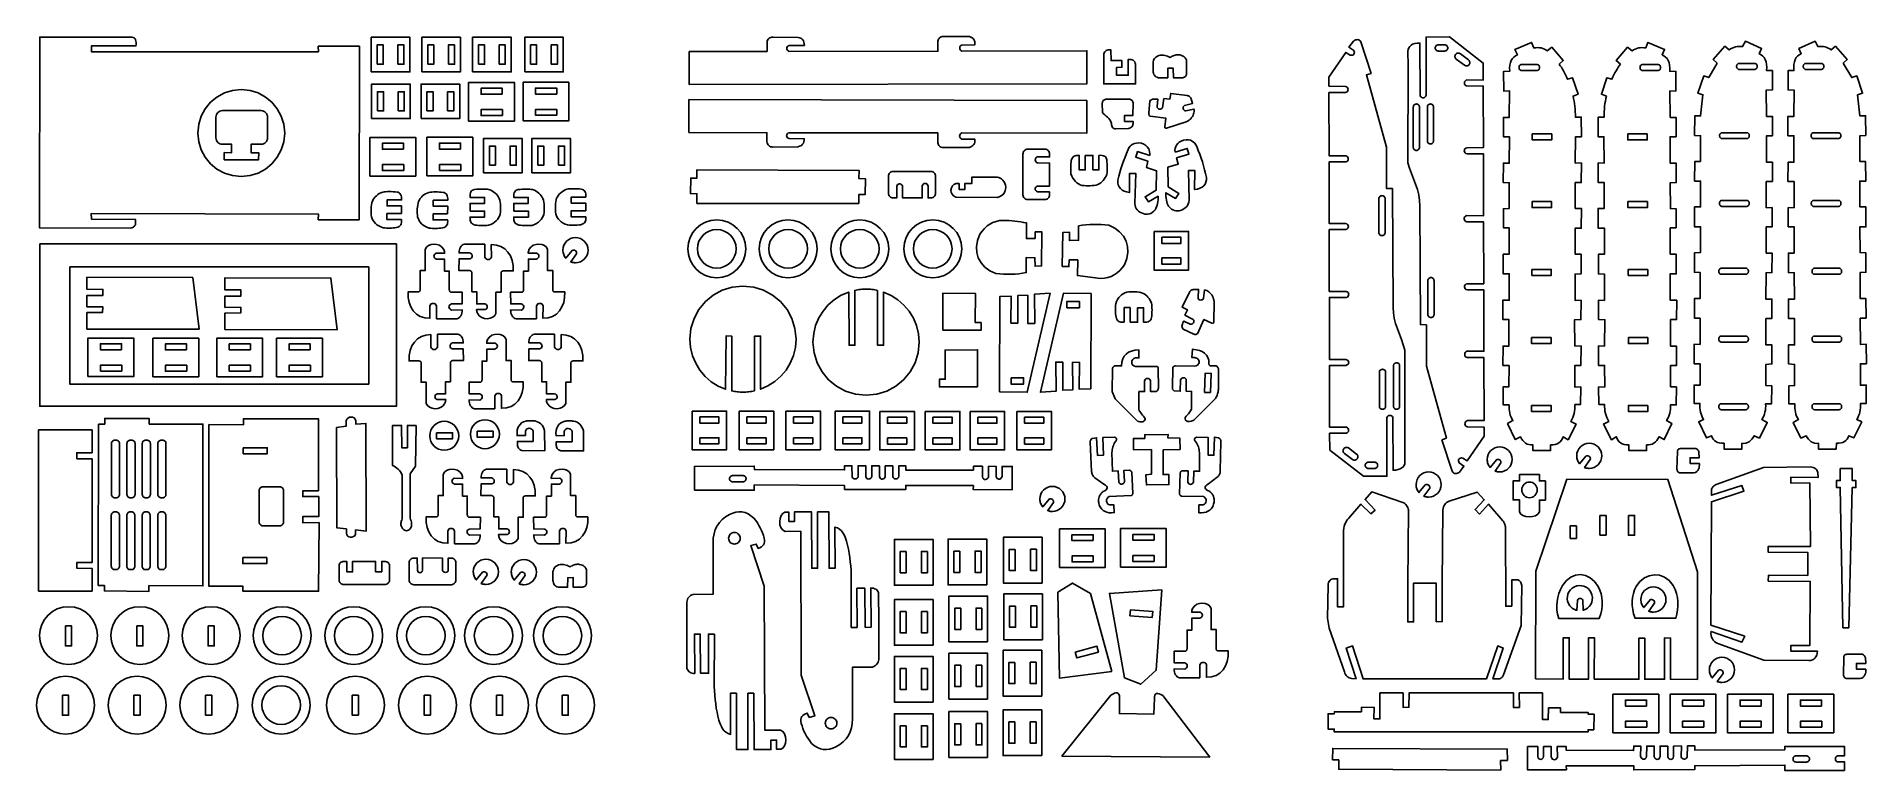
# Model space of a CAD drawing. Extents: x -511 to 437, y -183 to 197.
import ezdxf

# ---------------------------------------------------------------- set-up
doc = ezdxf.new("R2010")
doc.units = 0
doc.header["$MEASUREMENT"] = 0
doc.layers.add('CAMADA_1', color=7, linetype='CONTINUOUS')

msp = doc.modelspace()

# ---------------------------------------------------------------- linework, layer by layer
at = {"layer": 'CAMADA_1', "color": 250}
for points in [[(-343.38, 191.99), (-364.67, 191.98), (-364.58, 189.07), (-482.22, 189.07), (-482.15, 192.17), (-459.15, 192.09), (-459.04, 193.03), (-459.03, 193.89), (-459.11, 194.65), (-459.29, 195.3), (-459.59, 195.84), (-460, 196.26), (-460.54, 196.56), (-461.22, 196.73), (-508.98, 196.73), (-509.09, 97.86), (-461.89, 97.72), (-461.33, 97.85), (-460.85, 98.02), (-460.44, 98.25), (-460.09, 98.52), (-459.8, 98.85), (-459.58, 99.22), (-459.41, 99.63), (-459.31, 100.09), (-459.38, 102.25), (-482.22, 102.36), (-482.29, 105.32), (-364.65, 105), (-364.66, 102.01), (-343.47, 102.05), (-343.38, 191.99)], [(-337.24, 178.67), (-337.24, 196.57), (-317.24, 196.57), (-317.24, 178.67), (-337.24, 178.67)], [(-334.23, 182.65), (-334.23, 192.6), (-331.07, 192.6), (-331.07, 182.65), (-334.23, 182.65)], [(-323.48, 182.65), (-323.48, 192.6), (-320.33, 192.6), (-320.33, 182.65), (-323.48, 182.65)], [(-311.04, 178.67), (-311.04, 196.57), (-291.04, 196.57), (-291.04, 178.67), (-311.04, 178.67)], [(-308.02, 182.65), (-308.02, 192.6), (-304.87, 192.6), (-304.87, 182.65), (-308.02, 182.65)], [(-297.28, 182.65), (-297.28, 192.6), (-294.12, 192.6), (-294.12, 182.65), (-297.28, 182.65)], [(-284.73, 178.67), (-284.73, 196.57), (-264.73, 196.57), (-264.73, 178.67), (-284.73, 178.67)], [(-281.71, 182.65), (-281.71, 192.6), (-278.56, 192.6), (-278.56, 182.65), (-281.71, 182.65)], [(-270.97, 182.65), (-270.97, 192.6), (-267.81, 192.6), (-267.81, 182.65), (-270.97, 182.65)], [(-257.77, 178.67), (-257.77, 196.57), (-237.77, 196.57), (-237.77, 178.67), (-257.77, 178.67)], [(-254.75, 182.65), (-254.75, 192.6), (-251.59, 192.6), (-251.59, 182.65), (-254.75, 182.65)], [(-244.01, 182.65), (-244.01, 192.6), (-240.85, 192.6), (-240.85, 182.65), (-244.01, 182.65)], [(-172.6, 189.27), (-172.6, 172.17), (33.46, 172.54), (33.46, 189.59), (-31.25, 189.35), (-31.79, 189.66), (-32.17, 190.08), (-32.39, 190.57), (-32.45, 191.09), (-32.37, 191.59), (-32.14, 192.04), (-31.78, 192.38), (-31.29, 192.59), (-24.62, 192.61), (-24.54, 193.44), (-24.6, 194.18), (-24.78, 194.83), (-25.1, 195.4), (-25.52, 195.89), (-26.05, 196.31), (-26.67, 196.66), (-27.38, 196.95), (-41.53, 196.91), (-42.01, 196.79), (-42.45, 196.59), (-42.82, 196.33), (-43.14, 195.99), (-43.4, 195.6), (-43.59, 195.14), (-43.71, 194.62), (-43.76, 194.06), (-43.76, 189.35), (-120.73, 189.3), (-121.31, 189.55), (-121.72, 189.92), (-121.95, 190.37), (-122.02, 190.84), (-121.93, 191.31), (-121.69, 191.74), (-121.29, 192.08), (-120.76, 192.29), (-112.89, 192.41), (-112.95, 193.25), (-113.1, 194.01), (-113.36, 194.67), (-113.72, 195.24), (-114.18, 195.71), (-114.74, 196.09), (-115.4, 196.37), (-116.17, 196.55), (-129.09, 196.73), (-129.74, 196.68), (-130.33, 196.55), (-130.84, 196.33), (-131.28, 196.03), (-131.64, 195.64), (-131.93, 195.15), (-132.13, 194.58), (-132.24, 193.9), (-132.24, 189.29), (-172.6, 189.27)], [(58.66, 182.59), (58.52, 183.26), (58.28, 183.83), (57.93, 184.29), (57.48, 184.65), (56.94, 184.92), (56.32, 185.08), (55.64, 185.15), (54.9, 185.12), (54.9, 176.91), (48.84, 176.95), (48.84, 180.99), (51.61, 181.04), (51.61, 184.51), (45.94, 184.51), (45.88, 190.01), (45.16, 190.07), (44.51, 190.04), (43.94, 189.93), (43.44, 189.73), (43.02, 189.44), (42.68, 189.06), (42.41, 188.59), (42.22, 188.03), (42.17, 172.4), (58.66, 172.4), (58.66, 182.59)], [(180.71, 177.9), (175.35, 194.17), (175.01, 194.67), (174.59, 195.04), (174.1, 195.27), (173.58, 195.37), (173.04, 195.34), (172.51, 195.19), (172.02, 194.93), (171.6, 194.55), (169.21, 191.45), (171.64, 189.76), (171.89, 189.28), (171.99, 188.78), (171.96, 188.32), (171.79, 187.9), (171.49, 187.57), (171.06, 187.35), (170.51, 187.28), (169.84, 187.37), (167.55, 188.76), (158.77, 175.98), (158.78, 171.27), (167.34, 171.17), (167.94, 170.95), (168.37, 170.58), (168.63, 170.1), (168.72, 169.56), (168.65, 169.03), (168.41, 168.54), (168, 168.15), (167.42, 167.91), (158.79, 167.92), (158.86, 135.24), (167.56, 135.22), (168.1, 135.01), (168.5, 134.65), (168.74, 134.2), (168.83, 133.68), (168.77, 133.17), (168.55, 132.68), (168.18, 132.29), (167.65, 132.02), (158.87, 132.02), (158.94, 100.13), (167.44, 100.11), (168.07, 99.91), (168.52, 99.56), (168.81, 99.1), (168.91, 98.59), (168.84, 98.08), (168.6, 97.61), (168.17, 97.24), (167.56, 97.02), (158.95, 96.96), (159.02, 64.93), (167.75, 64.88), (168.29, 64.68), (168.7, 64.34), (168.96, 63.9), (169.07, 63.4), (169.01, 62.88), (168.79, 62.4), (168.38, 62), (167.8, 61.72), (159.03, 61.78), (159.1, 29.64), (167.54, 29.69), (168.17, 29.48), (168.64, 29.12), (168.94, 28.65), (169.05, 28.14), (168.98, 27.62), (168.71, 27.15), (168.24, 26.78), (167.55, 26.57), (159.11, 26.48), (159.18, -5.45), (167.93, -5.51), (168.46, -5.76), (168.79, -6.14), (168.97, -6.6), (168.99, -7.1), (168.87, -7.6), (168.64, -8.04), (168.31, -8.4), (167.89, -8.63), (159.19, -8.55), (159.21, -17.33), (176.64, -30.89), (188.82, -30.85), (188.78, -0.63), (189.06, -0.05), (189.43, 0.36), (189.87, 0.6), (190.34, 0.69), (190.82, 0.62), (191.27, 0.39), (191.66, 0.02), (191.96, -0.5), (192.02, -27.74), (193.48, -27.65), (194.73, -27.42), (195.77, -27.07), (196.62, -26.59), (197.28, -25.99), (197.76, -25.28), (198.06, -24.46), (198.2, -23.53), (198.13, -15.97), (198.21, 34.39), (197.35, 37.17), (196.35, 39.93), (195.29, 42.69), (194.26, 45.45), (193.35, 48.22), (192.63, 51), (192.19, 53.8), (192.11, 56.62), (191.79, 118.17), (188.62, 118.29), (188.66, 139.68), (178.25, 177.07), (180.71, 177.9)], [(217.26, -12.02), (222.62, -28.29), (222.95, -28.79), (223.38, -29.16), (223.86, -29.39), (224.39, -29.49), (224.93, -29.46), (225.45, -29.31), (225.94, -29.05), (226.37, -28.67), (228.75, -25.57), (226.32, -23.88), (226.08, -23.39), (225.97, -22.9), (226.01, -22.44), (226.18, -22.02), (226.48, -21.69), (226.9, -21.47), (227.45, -21.4), (228.12, -21.49), (230.42, -22.88), (239.2, -10.1), (239.19, -5.38), (230.63, -5.29), (230.03, -5.07), (229.6, -4.7), (229.34, -4.22), (229.24, -3.68), (229.32, -3.15), (229.56, -2.66), (229.97, -2.27), (230.54, -2.03), (239.18, -2.04), (239.11, 30.64), (230.41, 30.66), (229.86, 30.87), (229.47, 31.23), (229.23, 31.68), (229.13, 32.2), (229.2, 32.72), (229.41, 33.2), (229.79, 33.6), (230.32, 33.86), (239.1, 33.86), (239.03, 65.75), (230.53, 65.77), (229.9, 65.97), (229.44, 66.32), (229.16, 66.78), (229.05, 67.29), (229.12, 67.81), (229.37, 68.27), (229.79, 68.64), (230.4, 68.86), (239.02, 68.92), (238.95, 100.95), (230.22, 101), (229.67, 101.2), (229.26, 101.54), (229, 101.98), (228.9, 102.48), (228.95, 103), (229.18, 103.48), (229.58, 103.88), (230.17, 104.16), (238.94, 104.1), (238.87, 136.24), (230.43, 136.19), (229.79, 136.4), (229.32, 136.76), (229.03, 137.23), (228.91, 137.74), (228.98, 138.26), (229.25, 138.73), (229.73, 139.1), (230.41, 139.31), (238.86, 139.4), (238.79, 171.33), (230.03, 171.4), (229.51, 171.64), (229.17, 172.02), (229, 172.48), (228.98, 172.98), (229.09, 173.48), (229.32, 173.93), (229.66, 174.28), (230.07, 174.51), (238.78, 174.43), (238.76, 183.21), (221.33, 196.77), (209.15, 196.73), (209.19, 166.51), (208.91, 165.93), (208.53, 165.52), (208.1, 165.28), (207.62, 165.19), (207.15, 165.26), (206.7, 165.49), (206.3, 165.86), (206, 166.38), (205.95, 193.62), (204.49, 193.53), (203.24, 193.3), (202.19, 192.95), (201.35, 192.47), (200.69, 191.87), (200.21, 191.16), (199.9, 190.34), (199.77, 189.41), (199.84, 181.85), (199.76, 131.49), (200.62, 128.72), (201.62, 125.95), (202.67, 123.19), (203.7, 120.43), (204.62, 117.66), (205.34, 114.88), (205.78, 112.08), (205.86, 109.26), (206.17, 47.71), (209.34, 47.59), (209.31, 26.2), (219.71, -11.19), (217.26, -12.02)], [(215.5, 189.48), (218.78, 189.48), (219.1, 189.51), (219.4, 189.61), (219.68, 189.76), (219.92, 189.95), (220.11, 190.19), (220.26, 190.47), (220.36, 190.77), (220.39, 191.09), (220.39, 191.09), (220.36, 191.42), (220.26, 191.72), (220.11, 191.99), (219.92, 192.23), (219.68, 192.43), (219.4, 192.58), (219.1, 192.67), (218.78, 192.7), (215.5, 192.7), (215.18, 192.67), (214.87, 192.58), (214.6, 192.43), (214.36, 192.23), (214.16, 191.99), (214.02, 191.72), (213.92, 191.42), (213.89, 191.09), (213.89, 191.09), (213.92, 190.77), (214.02, 190.47), (214.16, 190.19), (214.36, 189.95), (214.6, 189.76), (214.87, 189.61), (215.18, 189.51), (215.5, 189.48)], [(278.07, 182.65), (280.23, 184.49), (274.34, 191.42), (271.93, 189.53), (271.19, 190.07), (270.4, 190.5), (269.57, 190.82), (268.7, 191.04), (267.81, 191.17), (266.87, 191.21), (265.92, 191.17), (264.93, 191.05), (263.78, 193.9), (255.18, 190.26), (256.48, 187.53), (255.48, 187.01), (254.6, 186.36), (253.86, 185.57), (253.27, 184.62), (252.82, 183.5), (252.54, 182.19), (252.43, 180.69), (252.51, 178.98), (249.32, 178.89), (249.34, 168.69), (252.4, 168.82), (252.19, 155.05), (249.23, 155.04), (249.22, 145.04), (252.29, 145.04), (252.19, 131.32), (249.16, 131.37), (249.13, 121.29), (252.21, 121.24), (252.11, 107.84), (249.21, 107.77), (249.17, 97.89), (252.21, 97.83), (252.21, 84.21), (249.15, 84.2), (249.1, 74.01), (252.23, 74.05), (252.21, 60.31), (248.89, 60.36), (248.98, 50.28), (252.05, 50.28), (252.05, 36.56), (248.99, 36.6), (248.96, 26.54), (252.14, 26.5), (252.05, 15.51), (249.03, 15.4), (249.08, 6.13), (252.16, 6.11), (252.13, 4.97), (252.18, 3.87), (252.31, 2.8), (252.51, 1.76), (252.78, 0.75), (253.14, -0.22), (253.57, -1.15), (254.08, -2.05), (251.37, -3.57), (255.29, -11.83), (258.03, -10.41), (258.6, -11.42), (259.23, -12.3), (259.94, -13.07), (260.71, -13.69), (261.55, -14.17), (262.45, -14.5), (263.43, -14.66), (264.48, -14.65), (264.45, -17.55), (273.67, -17.58), (273.63, -14.59), (274.9, -14.58), (276.04, -14.41), (277.05, -14.08), (277.93, -13.6), (278.67, -12.98), (279.3, -12.23), (279.8, -11.37), (280.18, -10.39), (282.73, -11.96), (286.82, -3.84), (284.11, -2.45), (284.64, -1.5), (285.1, -0.49), (285.48, 0.56), (285.8, 1.66), (286.03, 2.79), (286.18, 3.95), (286.24, 5.13), (286.22, 6.31), (289.21, 6.33), (289.31, 15.38), (286.14, 15.3), (286.27, 26.56), (289.37, 26.58), (289.41, 36.63), (286.24, 36.62), (286.1, 50.2), (289.35, 50.31), (289.47, 60.3), (286.32, 60.27), (286.3, 73.87), (289.43, 73.96), (289.44, 84.2), (286.28, 84.28), (286.28, 97.63), (289.52, 97.61), (289.59, 107.91), (286.4, 107.9), (286.45, 121.28), (289.51, 121.29), (289.59, 131.48), (286.41, 131.38), (286.62, 145.02), (289.59, 145.09), (289.51, 155.23), (286.47, 155.14), (286.47, 156.6), (286.43, 158.04), (286.34, 159.45), (286.21, 160.84), (286.04, 162.2), (285.82, 163.54), (285.56, 164.85), (285.26, 166.13), (287.88, 167.1), (285.04, 175.66), (282.42, 174.83), (281.91, 176.01), (281.39, 177.12), (280.86, 178.18), (280.32, 179.18), (279.77, 180.12), (279.21, 181.02), (278.65, 181.86), (278.07, 182.65)], [(309.77, 182.65), (307.61, 184.49), (313.5, 191.42), (315.91, 189.53), (316.65, 190.07), (317.44, 190.5), (318.27, 190.82), (319.14, 191.04), (320.03, 191.17), (320.97, 191.21), (321.92, 191.17), (322.91, 191.05), (324.06, 193.9), (332.66, 190.26), (331.36, 187.53), (332.36, 187.01), (333.24, 186.36), (333.98, 185.57), (334.57, 184.62), (335.02, 183.5), (335.3, 182.19), (335.41, 180.69), (335.33, 178.98), (338.52, 178.89), (338.5, 168.69), (335.44, 168.82), (335.65, 155.05), (338.61, 155.04), (338.62, 145.04), (335.55, 145.04), (335.65, 131.32), (338.68, 131.37), (338.71, 121.29), (335.63, 121.24), (335.73, 107.84), (338.63, 107.77), (338.67, 97.89), (335.63, 97.83), (335.63, 84.21), (338.69, 84.2), (338.74, 74.01), (335.61, 74.05), (335.63, 60.31), (338.95, 60.36), (338.86, 50.28), (335.79, 50.28), (335.79, 36.56), (338.85, 36.6), (338.88, 26.54), (335.7, 26.5), (335.79, 15.51), (338.81, 15.4), (338.76, 6.13), (335.68, 6.11), (335.71, 4.97), (335.66, 3.87), (335.53, 2.8), (335.33, 1.76), (335.06, 0.75), (334.7, -0.22), (334.27, -1.15), (333.76, -2.05), (336.47, -3.57), (332.55, -11.83), (329.81, -10.41), (329.24, -11.42), (328.61, -12.3), (327.9, -13.07), (327.13, -13.69), (326.29, -14.17), (325.39, -14.5), (324.41, -14.66), (323.36, -14.65), (323.39, -17.55), (314.17, -17.58), (314.21, -14.59), (312.94, -14.58), (311.8, -14.41), (310.79, -14.08), (309.91, -13.6), (309.17, -12.98), (308.54, -12.23), (308.04, -11.37), (307.66, -10.39), (305.11, -11.96), (301.02, -3.84), (303.73, -2.45), (303.2, -1.5), (302.74, -0.49), (302.36, 0.56), (302.04, 1.66), (301.81, 2.79), (301.66, 3.95), (301.6, 5.13), (301.62, 6.31), (298.63, 6.33), (298.53, 15.38), (301.7, 15.3), (301.57, 26.56), (298.47, 26.58), (298.43, 36.63), (301.6, 36.62), (301.74, 50.2), (298.49, 50.31), (298.37, 60.3), (301.52, 60.27), (301.54, 73.87), (298.41, 73.96), (298.39, 84.2), (301.56, 84.28), (301.56, 97.63), (298.32, 97.61), (298.25, 107.91), (301.44, 107.9), (301.39, 121.28), (298.33, 121.29), (298.25, 131.48), (301.43, 131.38), (301.22, 145.02), (298.25, 145.09), (298.33, 155.23), (301.37, 155.14), (301.37, 156.6), (301.41, 158.04), (301.5, 159.45), (301.63, 160.84), (301.8, 162.2), (302.02, 163.54), (302.28, 164.85), (302.58, 166.13), (299.96, 167.1), (302.8, 175.66), (305.42, 174.83), (305.93, 176.01), (306.45, 177.12), (306.98, 178.18), (307.52, 179.18), (308.07, 180.12), (308.63, 181.02), (309.19, 181.86), (309.77, 182.65)], [(359.94, 183.21), (357.85, 185.12), (363.97, 191.98), (366.15, 190.02), (366.89, 190.57), (367.67, 191.02), (368.49, 191.38), (369.34, 191.64), (370.23, 191.8), (371.15, 191.88), (372.1, 191.86), (373.08, 191.76), (374.52, 194.53), (382.9, 190.75), (381.68, 188.09), (382.67, 187.56), (383.53, 186.88), (384.25, 186.05), (384.82, 185.06), (385.23, 183.9), (385.49, 182.56), (385.58, 181.04), (385.5, 179.32), (388.54, 179.3), (388.53, 169.32), (385.38, 169.23), (385.5, 155.61), (388.57, 155.6), (388.58, 145.6), (385.5, 145.59), (385.5, 131.87), (388.54, 131.83), (388.56, 121.88), (385.38, 121.8), (385.38, 108.3), (388.39, 108.33), (388.42, 98.45), (385.38, 98.38), (385.38, 84.77), (388.35, 84.76), (388.3, 74.65), (385.26, 74.61), (385.18, 60.87), (388.31, 60.92), (388.22, 50.84), (385.14, 50.84), (385.14, 37.22), (388.21, 37.28), (388.24, 27.35), (385.14, 27.06), (385.14, 16.07), (388.17, 15.96), (388.12, 6.68), (385.04, 6.67), (385.07, 5.53), (385.02, 4.43), (384.89, 3.35), (384.69, 2.32), (384.41, 1.31), (384.06, 0.34), (383.63, -0.59), (383.11, -1.49), (385.83, -3.01), (381.8, -11.07), (379.17, -9.85), (378.6, -10.85), (377.96, -11.7), (377.26, -12.41), (376.49, -12.98), (375.65, -13.41), (374.75, -13.69), (373.77, -13.82), (372.72, -13.8), (372.75, -16.79), (363.53, -16.83), (363.47, -13.73), (362.2, -13.73), (361.07, -13.59), (360.08, -13.31), (359.22, -12.89), (358.49, -12.33), (357.89, -11.63), (357.4, -10.8), (357.02, -9.84), (354.47, -11.04), (350.37, -2.69), (352.89, -1.49), (352.37, -0.56), (351.93, 0.4), (351.58, 1.39), (351.3, 2.42), (351.11, 3.48), (350.99, 4.57), (350.95, 5.7), (350.98, 6.87), (347.99, 6.89), (347.97, 16.37), (351.06, 16.31), (351.06, 27.42), (347.92, 27.44), (347.99, 37.49), (351.06, 37.48), (351.1, 50.96), (348.12, 51.07), (348.22, 61.26), (351.08, 61.23), (351.1, 74.73), (348.17, 74.82), (348.25, 84.96), (351.22, 85.04), (351.32, 98.38), (348.18, 98.37), (348.21, 108.67), (351.3, 108.66), (351.35, 122.04), (348.18, 122.05), (348.41, 132.24), (351.28, 132.24), (351.32, 145.57), (348.22, 145.72), (348.36, 155.94), (351.32, 155.85), (352.53, 166.84), (349.91, 167.59), (352.97, 176.59), (355.52, 175.68), (359.94, 183.21)], [(425.21, 183.21), (427.3, 185.12), (421.18, 191.98), (419, 190.02), (418.25, 190.57), (417.47, 191.02), (416.66, 191.38), (415.8, 191.64), (414.92, 191.8), (414, 191.88), (413.05, 191.86), (412.07, 191.76), (410.63, 194.53), (402.24, 190.75), (403.47, 188.09), (402.47, 187.56), (401.61, 186.88), (400.9, 186.05), (400.33, 185.06), (399.91, 183.9), (399.65, 182.56), (399.56, 181.04), (399.64, 179.32), (396.61, 179.3), (396.62, 169.32), (399.76, 169.23), (399.64, 155.61), (396.58, 155.6), (396.56, 145.6), (399.64, 145.59), (399.64, 131.87), (396.61, 131.83), (396.58, 121.88), (399.76, 121.8), (399.76, 108.3), (396.76, 108.33), (396.72, 98.45), (399.76, 98.38), (399.76, 84.77), (396.8, 84.76), (396.84, 74.65), (399.88, 74.61), (399.96, 60.87), (396.84, 60.92), (396.92, 50.84), (400, 50.84), (400, 37.22), (396.94, 37.28), (396.9, 27.35), (400, 27.06), (400, 16.07), (396.98, 15.96), (397.03, 6.68), (400.1, 6.67), (400.08, 5.53), (400.13, 4.43), (400.25, 3.35), (400.45, 2.32), (400.73, 1.31), (401.09, 0.34), (401.52, -0.59), (402.03, -1.49), (399.32, -3.01), (403.34, -11.07), (405.97, -9.85), (406.55, -10.85), (407.18, -11.7), (407.88, -12.41), (408.66, -12.98), (409.49, -13.41), (410.4, -13.69), (411.38, -13.82), (412.43, -13.8), (412.39, -16.79), (421.62, -16.83), (421.68, -13.73), (422.95, -13.73), (424.07, -13.59), (425.07, -13.31), (425.92, -12.89), (426.65, -12.33), (427.26, -11.63), (427.75, -10.8), (428.13, -9.84), (430.68, -11.04), (434.77, -2.69), (432.26, -1.49), (432.78, -0.56), (433.21, 0.4), (433.57, 1.39), (433.84, 2.42), (434.04, 3.48), (434.16, 4.57), (434.2, 5.7), (434.17, 6.87), (437.16, 6.89), (437.17, 16.37), (434.09, 16.31), (434.09, 27.42), (437.22, 27.44), (437.15, 37.49), (434.09, 37.48), (434.05, 50.96), (437.03, 51.07), (436.92, 61.26), (434.07, 61.23), (434.05, 74.73), (436.98, 74.82), (436.89, 84.96), (433.93, 85.04), (433.83, 98.38), (436.97, 98.37), (436.93, 108.67), (433.85, 108.66), (433.8, 122.04), (436.96, 122.05), (436.74, 132.24), (433.86, 132.24), (433.83, 145.57), (436.92, 145.72), (436.79, 155.94), (433.83, 155.85), (432.62, 166.84), (435.24, 167.59), (432.18, 176.59), (429.63, 175.68), (425.21, 183.21)], [(71.4, 187.34), (71.97, 187.37), (72.56, 187.36), (73.18, 187.29), (73.82, 187.18), (74.48, 187.01), (75.16, 186.78), (75.85, 186.5), (76.54, 186.16), (77.05, 186.47), (77.57, 186.73), (78.1, 186.97), (78.64, 187.16), (79.2, 187.31), (79.76, 187.41), (80.34, 187.47), (80.92, 187.48), (81.54, 187.41), (82.17, 187.27), (82.77, 187.06), (83.35, 186.77), (83.87, 186.4), (84.34, 185.94), (84.72, 185.38), (85.01, 184.71), (85.1, 177.76), (85.05, 177.34), (84.94, 176.96), (84.76, 176.62), (84.53, 176.33), (84.24, 176.08), (83.9, 175.87), (83.51, 175.72), (83.08, 175.61), (78.24, 175.58), (78.21, 180.57), (75.34, 180.51), (75.31, 175.58), (70.44, 175.61), (69.79, 175.84), (69.24, 176.13), (68.78, 176.49), (68.41, 176.91), (68.13, 177.39), (67.92, 177.91), (67.78, 178.49), (67.71, 179.12), (67.71, 183.8), (67.91, 184.49), (68.18, 185.1), (68.51, 185.64), (68.92, 186.12), (69.42, 186.52), (69.99, 186.86), (70.65, 187.14), (71.4, 187.34)], [(224.81, 185.25), (229, 182.11), (229.31, 181.93), (229.63, 181.82), (229.97, 181.77), (230.31, 181.78), (230.63, 181.86), (230.94, 182.01), (231.22, 182.21), (231.46, 182.47), (231.46, 182.47), (231.64, 182.77), (231.76, 183.1), (231.81, 183.44), (231.79, 183.77), (231.71, 184.1), (231.57, 184.41), (231.37, 184.69), (231.11, 184.93), (226.91, 188.06), (226.6, 188.24), (226.28, 188.36), (225.94, 188.41), (225.6, 188.39), (225.28, 188.31), (224.97, 188.17), (224.69, 187.97), (224.45, 187.7), (224.45, 187.7), (224.27, 187.4), (224.15, 187.07), (224.1, 186.74), (224.12, 186.4), (224.2, 186.07), (224.34, 185.76), (224.54, 185.49), (224.81, 185.25)], [(266.59, 182.49), (258.59, 182.49), (258.33, 182.46), (258.08, 182.39), (257.86, 182.27), (257.67, 182.11), (257.51, 181.92), (257.39, 181.7), (257.32, 181.46), (257.29, 181.2), (257.29, 180.69), (257.32, 180.43), (257.39, 180.18), (257.51, 179.96), (257.67, 179.77), (257.86, 179.61), (258.08, 179.49), (258.33, 179.42), (258.59, 179.39), (266.59, 179.39), (266.85, 179.42), (267.09, 179.49), (267.31, 179.61), (267.51, 179.77), (267.66, 179.96), (267.78, 180.18), (267.86, 180.43), (267.89, 180.69), (267.89, 181.2), (267.86, 181.46), (267.78, 181.7), (267.66, 181.92), (267.51, 182.11), (267.31, 182.27), (267.09, 182.39), (266.85, 182.46), (266.59, 182.49)], [(321.25, 182.49), (329.25, 182.49), (329.51, 182.46), (329.76, 182.39), (329.98, 182.27), (330.17, 182.11), (330.33, 181.92), (330.45, 181.7), (330.52, 181.46), (330.55, 181.2), (330.55, 180.69), (330.52, 180.43), (330.45, 180.18), (330.33, 179.96), (330.17, 179.77), (329.98, 179.61), (329.76, 179.49), (329.51, 179.42), (329.25, 179.39), (321.25, 179.39), (320.99, 179.42), (320.75, 179.49), (320.53, 179.61), (320.33, 179.77), (320.18, 179.96), (320.06, 180.18), (319.98, 180.43), (319.95, 180.69), (319.95, 181.2), (319.98, 181.46), (320.06, 181.7), (320.18, 181.92), (320.33, 182.11), (320.53, 182.27), (320.75, 182.39), (320.99, 182.46), (321.25, 182.49)], [(371.31, 183.05), (379.31, 183.05), (379.57, 183.02), (379.81, 182.95), (380.03, 182.83), (380.23, 182.67), (380.38, 182.48), (380.5, 182.26), (380.58, 182.01), (380.61, 181.75), (380.61, 181.24), (380.58, 180.98), (380.5, 180.74), (380.38, 180.52), (380.23, 180.33), (380.03, 180.17), (379.81, 180.05), (379.57, 179.98), (379.31, 179.95), (371.31, 179.95), (371.05, 179.98), (370.8, 180.05), (370.58, 180.17), (370.39, 180.33), (370.23, 180.52), (370.11, 180.74), (370.04, 180.98), (370.01, 181.24), (370.01, 181.75), (370.04, 182.01), (370.11, 182.26), (370.23, 182.48), (370.39, 182.67), (370.58, 182.83), (370.8, 182.95), (371.05, 183.02), (371.31, 183.05)], [(413.84, 183.05), (405.83, 183.05), (405.57, 183.02), (405.33, 182.95), (405.11, 182.83), (404.92, 182.67), (404.76, 182.48), (404.64, 182.26), (404.57, 182.02), (404.54, 181.76), (404.54, 181.24), (404.57, 180.98), (404.64, 180.74), (404.76, 180.52), (404.92, 180.33), (405.11, 180.17), (405.33, 180.05), (405.57, 179.98), (405.83, 179.95), (413.84, 179.95), (414.1, 179.98), (414.34, 180.05), (414.56, 180.17), (414.75, 180.33), (414.91, 180.52), (415.03, 180.74), (415.11, 180.98), (415.13, 181.24), (415.13, 181.76), (415.11, 182.02), (415.03, 182.26), (414.91, 182.48), (414.75, 182.67), (414.56, 182.83), (414.34, 182.95), (414.1, 183.02), (413.84, 183.05)], [(-337.05, 154.43), (-337.05, 172.33), (-317.05, 172.33), (-317.05, 154.43), (-337.05, 154.43)], [(-311.44, 154.43), (-311.44, 172.33), (-291.44, 172.33), (-291.44, 154.43), (-311.44, 154.43)], [(-286.81, 153.17), (-286.81, 173.17), (-263.1, 173.17), (-263.1, 153.17), (-286.81, 153.17)], [(-258.63, 153.28), (-258.63, 173.28), (-234.93, 173.28), (-234.93, 153.28), (-258.63, 153.28)], [(-404.57, 169.49), (-400.03, 169.03), (-395.81, 167.72), (-391.99, 165.64), (-388.66, 162.9), (-385.91, 159.57), (-383.83, 155.75), (-382.52, 151.52), (-382.07, 146.99), (-382.52, 142.45), (-383.83, 138.23), (-385.91, 134.41), (-388.66, 131.08), (-391.99, 128.33), (-395.81, 126.26), (-400.03, 124.94), (-404.57, 124.49), (-409.1, 124.94), (-413.32, 126.26), (-417.15, 128.33), (-420.48, 131.08), (-423.22, 134.41), (-425.3, 138.23), (-426.61, 142.45), (-427.07, 146.99), (-426.61, 151.52), (-425.3, 155.75), (-423.22, 159.57), (-420.48, 162.9), (-417.15, 165.64), (-413.32, 167.72), (-409.1, 169.03), (-404.57, 169.49)], [(-334.03, 158.4), (-334.03, 168.36), (-330.87, 168.36), (-330.87, 158.4), (-334.03, 158.4)], [(-323.29, 158.4), (-323.29, 168.36), (-320.13, 168.36), (-320.13, 158.4), (-323.29, 158.4)], [(-308.42, 158.4), (-308.42, 168.36), (-305.26, 168.36), (-305.26, 158.4), (-308.42, 158.4)], [(-297.68, 158.4), (-297.68, 168.36), (-294.52, 168.36), (-294.52, 158.4), (-297.68, 158.4)], [(-269.36, 167.07), (-280.36, 167.07), (-280.36, 170.17), (-269.36, 170.17), (-269.36, 167.07)], [(-241.18, 167.18), (-252.18, 167.18), (-252.18, 170.28), (-241.18, 170.28), (-241.18, 167.18)], [(-172.66, 147.19), (-172.66, 164.29), (33.39, 163.91), (33.39, 146.86), (-31.31, 147.1), (-31.86, 146.79), (-32.23, 146.37), (-32.45, 145.88), (-32.52, 145.37), (-32.43, 144.86), (-32.21, 144.42), (-31.85, 144.07), (-31.36, 143.87), (-24.68, 143.85), (-24.6, 143.01), (-24.66, 142.27), (-24.85, 141.62), (-25.16, 141.06), (-25.58, 140.57), (-26.11, 140.15), (-26.73, 139.8), (-27.44, 139.5), (-41.59, 139.54), (-42.08, 139.67), (-42.51, 139.86), (-42.89, 140.13), (-43.21, 140.46), (-43.46, 140.86), (-43.65, 141.32), (-43.78, 141.83), (-43.82, 142.4), (-43.82, 147.11), (-120.79, 147.16), (-121.38, 146.9), (-121.78, 146.53), (-122.02, 146.09), (-122.09, 145.61), (-122, 145.14), (-121.75, 144.72), (-121.36, 144.38), (-120.82, 144.17), (-112.95, 144.05), (-113.01, 143.2), (-113.17, 142.45), (-113.43, 141.78), (-113.78, 141.22), (-114.24, 140.74), (-114.8, 140.37), (-115.47, 140.09), (-116.23, 139.9), (-129.15, 139.73), (-129.81, 139.78), (-130.4, 139.91), (-130.91, 140.12), (-131.35, 140.43), (-131.71, 140.82), (-131.99, 141.3), (-132.19, 141.88), (-132.31, 142.55), (-132.31, 147.16), (-172.66, 147.19)], [(41.44, 162.42), (41.49, 162.82), (41.59, 163.19), (41.74, 163.53), (41.94, 163.83), (42.19, 164.07), (42.5, 164.26), (42.87, 164.39), (43.32, 164.44), (55.38, 164.48), (55.71, 164.45), (56.03, 164.37), (56.33, 164.24), (56.6, 164.05), (56.84, 163.81), (57.05, 163.5), (57.23, 163.13), (57.36, 162.7), (57.31, 156.08), (52.99, 156.08), (52.99, 153.03), (57.41, 153.03), (57.34, 151.91), (57.3, 151.44), (57.19, 151.01), (57.01, 150.62), (56.75, 150.26), (56.43, 149.95), (56.03, 149.68), (55.56, 149.45), (55.01, 149.27), (48.43, 149.22), (47.87, 149.23), (47.4, 149.34), (47.01, 149.54), (46.7, 149.83), (46.46, 150.22), (46.3, 150.68), (46.21, 151.23), (46.18, 151.85), (45.84, 152.93), (45.35, 153.82), (44.77, 154.56), (44.12, 155.2), (43.44, 155.79), (42.75, 156.37), (42.11, 156.98), (41.53, 157.68), (41.44, 162.42)], [(66.1, 163.44), (66.47, 163.92), (66.91, 164.26), (67.43, 164.47), (67.98, 164.57), (68.56, 164.6), (69.13, 164.57), (69.69, 164.51), (70.2, 164.44), (69.77, 160.78), (69.88, 160.28), (70.14, 159.87), (70.51, 159.57), (70.95, 159.39), (71.42, 159.34), (71.88, 159.43), (72.29, 159.67), (72.62, 160.07), (73.34, 164.85), (76.39, 164.51), (76.88, 167.53), (85.42, 166.42), (85.76, 166.31), (86.07, 166.18), (86.35, 166.01), (86.62, 165.82), (86.86, 165.6), (87.08, 165.34), (87.27, 165.05), (87.44, 164.73), (88.23, 162.32), (84.06, 161.21), (83.63, 160.97), (83.36, 160.6), (83.26, 160.16), (83.3, 159.69), (83.48, 159.24), (83.77, 158.84), (84.18, 158.54), (84.68, 158.4), (88.88, 159.39), (88.95, 158.76), (88.95, 158.13), (88.85, 157.5), (88.68, 156.88), (88.42, 156.25), (88.09, 155.62), (87.68, 154.99), (87.2, 154.36), (86.93, 154.12), (86.67, 153.9), (86.41, 153.69), (86.13, 153.5), (85.85, 153.32), (85.56, 153.14), (85.25, 152.98), (84.93, 152.82), (74.63, 149.43), (74.43, 149.43), (74.26, 149.45), (74.11, 149.51), (73.99, 149.6), (73.9, 149.72), (73.83, 149.87), (73.79, 150.04), (73.78, 150.25), (74.29, 154.74), (66.28, 155.64), (66.07, 155.78), (65.89, 155.95), (65.74, 156.15), (65.62, 156.37), (65.53, 156.6), (65.48, 156.85), (65.47, 157.11), (65.48, 157.37), (66.1, 163.44)], [(204.13, 137.94), (204.13, 137.94), (204.45, 137.98), (204.75, 138.07), (205.02, 138.22), (205.26, 138.41), (205.45, 138.65), (205.6, 138.92), (205.69, 139.22), (205.73, 139.54), (205.73, 160.44), (205.69, 160.76), (205.6, 161.06), (205.45, 161.33), (205.26, 161.57), (205.02, 161.77), (204.75, 161.92), (204.45, 162.01), (204.13, 162.04), (204.13, 162.04), (203.81, 162.01), (203.51, 161.92), (203.23, 161.77), (203, 161.57), (202.8, 161.33), (202.65, 161.06), (202.56, 160.76), (202.53, 160.44), (202.53, 139.54), (202.56, 139.22), (202.65, 138.92), (202.8, 138.65), (203, 138.41), (203.23, 138.22), (203.51, 138.07), (203.81, 137.98), (204.13, 137.94)], [(211.4, 141.32), (211.4, 141.32), (211.72, 141.36), (212.02, 141.45), (212.29, 141.6), (212.53, 141.79), (212.73, 142.03), (212.88, 142.3), (212.97, 142.6), (213, 142.92), (213, 160.44), (212.97, 160.76), (212.88, 161.06), (212.73, 161.33), (212.53, 161.57), (212.29, 161.77), (212.02, 161.92), (211.72, 162.01), (211.4, 162.04), (211.4, 162.04), (211.08, 162.01), (210.78, 161.92), (210.51, 161.77), (210.27, 161.57), (210.08, 161.33), (209.93, 161.06), (209.83, 160.76), (209.8, 160.44), (209.8, 142.92), (209.83, 142.6), (209.93, 142.3), (210.08, 142.03), (210.27, 141.79), (210.51, 141.6), (210.78, 141.45), (211.08, 141.36), (211.4, 141.32)], [(-414.36, 158.6), (-394.31, 158.6), (-393.64, 158.53), (-393.02, 158.34), (-392.45, 158.03), (-391.96, 157.62), (-391.55, 157.13), (-391.25, 156.57), (-391.05, 155.94), (-390.98, 155.28), (-390.98, 144.45), (-391.05, 143.78), (-391.25, 143.16), (-391.55, 142.59), (-391.96, 142.1), (-392.45, 141.69), (-393.02, 141.39), (-393.64, 141.19), (-394.31, 141.12), (-399.46, 141.12), (-399.45, 136.77), (-395.56, 136.78), (-395.57, 133.12), (-413.35, 133.13), (-413.36, 136.85), (-409.57, 136.79), (-409.55, 141.12), (-414.36, 141.12), (-415.03, 141.19), (-415.65, 141.39), (-416.21, 141.69), (-416.71, 142.1), (-417.11, 142.59), (-417.42, 143.16), (-417.61, 143.78), (-417.68, 144.45), (-417.68, 155.28), (-417.61, 155.94), (-417.42, 156.57), (-417.11, 157.13), (-416.71, 157.62), (-416.21, 158.03), (-415.65, 158.34), (-415.03, 158.53), (-414.36, 158.6)], [(-269.32, 156.04), (-280.32, 156.04), (-280.32, 159.14), (-269.32, 159.14), (-269.32, 156.04)], [(-241.14, 156.15), (-252.14, 156.15), (-252.14, 159.25), (-241.14, 159.25), (-241.14, 156.15)], [(-337.92, 124.69), (-337.92, 144.69), (-314.22, 144.69), (-314.22, 124.69), (-337.92, 124.69)], [(-308.38, 124.77), (-308.38, 144.77), (-284.68, 144.77), (-284.68, 124.77), (-308.38, 124.77)], [(-279.1, 126.3), (-279.1, 144.21), (-259.1, 144.21), (-259.1, 126.3), (-279.1, 126.3)], [(-254.04, 126.31), (-254.04, 144.21), (-234.04, 144.21), (-234.04, 126.31), (-254.04, 126.31)], [(79.1, 137.02), (85.39, 139.02), (86.29, 136.11), (79.94, 134.08), (80.73, 130.85), (75.41, 129.23), (75.46, 119.13), (81.08, 115.63), (79.37, 113.08), (74.39, 116.04), (74.36, 115.09), (74.4, 114.12), (74.49, 113.17), (74.64, 112.24), (74.84, 111.35), (75.1, 110.51), (75.41, 109.73), (75.78, 109.03), (76.5, 108.2), (77.25, 107.56), (78.02, 107.1), (78.8, 106.8), (79.58, 106.64), (80.37, 106.61), (81.16, 106.69), (81.93, 106.88), (82.85, 107.23), (83.69, 107.66), (84.43, 108.16), (85.06, 108.75), (85.57, 109.44), (85.97, 110.22), (86.23, 111.11), (86.36, 112.12), (86.1, 127.6), (89.32, 127.61), (89.27, 117.69), (90.74, 117.96), (92.02, 118.37), (93.1, 118.92), (93.97, 119.63), (94.64, 120.48), (95.09, 121.49), (95.32, 122.67), (95.32, 124), (94.91, 125.99), (94.42, 127.97), (93.86, 129.97), (93.25, 131.97), (92.58, 133.97), (91.87, 135.97), (91.12, 137.97), (90.35, 139.97), (89.91, 140.88), (89.37, 141.67), (88.72, 142.32), (87.95, 142.83), (87.05, 143.2), (86.01, 143.41), (84.82, 143.46), (83.47, 143.34), (82.27, 142.82), (81.27, 142.21), (80.47, 141.52), (79.86, 140.75), (79.43, 139.92), (79.16, 139.01), (79.06, 138.04), (79.1, 137.02)], [(264.17, 146.55), (274.23, 146.55), (274.23, 143.45), (264.17, 143.45), (264.17, 146.55)], [(323.67, 146.55), (313.61, 146.55), (313.61, 143.45), (323.67, 143.45), (323.67, 146.55)], [(362.5, 147.16), (375.24, 147.16), (375.5, 147.14), (375.74, 147.06), (375.96, 146.94), (376.15, 146.78), (376.31, 146.59), (376.43, 146.37), (376.5, 146.13), (376.53, 145.87), (376.53, 145.36), (376.5, 145.1), (376.43, 144.85), (376.31, 144.63), (376.15, 144.44), (375.96, 144.28), (375.74, 144.16), (375.5, 144.09), (375.24, 144.06), (362.5, 144.06), (362.24, 144.09), (362, 144.16), (361.78, 144.28), (361.58, 144.44), (361.43, 144.63), (361.31, 144.85), (361.23, 145.1), (361.2, 145.36), (361.2, 145.87), (361.23, 146.13), (361.31, 146.37), (361.43, 146.59), (361.58, 146.78), (361.78, 146.94), (362, 147.06), (362.24, 147.14), (362.5, 147.16)], [(422.65, 147.16), (409.91, 147.16), (409.65, 147.14), (409.41, 147.06), (409.19, 146.94), (409, 146.78), (408.84, 146.59), (408.72, 146.37), (408.64, 146.13), (408.62, 145.87), (408.62, 145.36), (408.64, 145.1), (408.72, 144.85), (408.84, 144.63), (409, 144.44), (409.19, 144.28), (409.41, 144.16), (409.65, 144.09), (409.91, 144.06), (422.65, 144.06), (422.91, 144.09), (423.15, 144.16), (423.37, 144.28), (423.56, 144.44), (423.72, 144.63), (423.84, 144.85), (423.92, 145.1), (423.94, 145.36), (423.94, 145.87), (423.92, 146.13), (423.84, 146.37), (423.72, 146.59), (423.56, 146.78), (423.37, 146.94), (423.15, 147.06), (422.91, 147.14), (422.65, 147.16)], [(-320.48, 138.59), (-331.48, 138.59), (-331.48, 141.69), (-320.48, 141.69), (-320.48, 138.59)], [(-290.93, 138.67), (-301.93, 138.67), (-301.93, 141.77), (-290.93, 141.77), (-290.93, 138.67)], [(-276.08, 130.28), (-276.08, 140.23), (-272.93, 140.23), (-272.93, 130.28), (-276.08, 130.28)], [(-265.34, 130.28), (-265.34, 140.23), (-262.18, 140.23), (-262.18, 130.28), (-265.34, 130.28)], [(-251.02, 130.29), (-251.02, 140.24), (-247.87, 140.24), (-247.87, 130.29), (-251.02, 130.29)], [(-240.28, 130.29), (-240.28, 140.24), (-237.12, 140.24), (-237.12, 130.29), (-240.28, 130.29)], [(2.84, 138.62), (11.63, 138.62), (12.14, 138.56), (12.61, 138.42), (13.04, 138.18), (13.42, 137.87), (13.73, 137.5), (13.96, 137.07), (14.11, 136.6), (14.16, 136.09), (14.16, 134.59), (7.88, 134.59), (7.39, 134.46), (7.03, 134.14), (6.8, 133.69), (6.72, 133.16), (6.78, 132.62), (6.99, 132.12), (7.37, 131.71), (7.91, 131.45), (14.16, 131.44), (14.16, 119.49), (7.78, 119.49), (7.28, 119.25), (6.92, 118.9), (6.7, 118.47), (6.63, 118.01), (6.7, 117.55), (6.92, 117.12), (7.28, 116.77), (7.78, 116.53), (14.16, 116.5), (14.16, 115.01), (14.11, 114.5), (13.96, 114.03), (13.73, 113.6), (13.42, 113.22), (13.04, 112.92), (12.61, 112.68), (12.14, 112.53), (11.63, 112.48), (2.84, 112.48), (2.34, 112.53), (1.86, 112.68), (1.43, 112.92), (1.06, 113.22), (0.75, 113.6), (0.52, 114.03), (0.37, 114.5), (0.32, 115.01), (0.32, 136.09), (0.37, 136.6), (0.52, 137.07), (0.75, 137.5), (1.06, 137.87), (1.43, 138.18), (1.86, 138.42), (2.34, 138.56), (2.84, 138.62)], [(32.61, 135.37), (36.56, 135.41), (36.56, 127.89), (39.66, 127.89), (39.66, 135.41), (40.53, 135.43), (41.3, 135.35), (41.97, 135.18), (42.55, 134.93), (43.01, 134.58), (43.37, 134.15), (43.62, 133.64), (43.75, 133.05), (43.86, 132.09), (43.94, 131.08), (43.99, 130.06), (44.01, 129.04), (44, 128.07), (43.95, 127.15), (43.87, 126.33), (43.74, 125.63), (43.39, 124.71), (42.96, 123.86), (42.46, 123.09), (41.89, 122.39), (41.27, 121.76), (40.59, 121.2), (39.87, 120.71), (39.1, 120.29), (38.18, 120.03), (37.2, 119.85), (36.19, 119.72), (35.14, 119.65), (34.08, 119.63), (33.02, 119.66), (31.95, 119.73), (30.9, 119.84), (29.97, 120.19), (29.09, 120.65), (28.27, 121.2), (27.51, 121.87), (26.83, 122.67), (26.21, 123.59), (25.67, 124.65), (25.21, 125.85), (25.14, 126.7), (25.09, 127.55), (25.07, 128.41), (25.08, 129.27), (25.11, 130.14), (25.17, 131.01), (25.25, 131.89), (25.36, 132.77), (25.65, 133.55), (25.98, 134.17), (26.35, 134.65), (26.79, 134.99), (27.32, 135.22), (27.93, 135.36), (28.66, 135.4), (29.51, 135.38), (29.51, 127.85), (32.61, 127.85), (32.61, 135.37)], [(65.99, 135.29), (59.74, 137.4), (58.79, 134.51), (65.09, 132.36), (64.24, 129.15), (69.54, 127.43), (69.31, 117.34), (63.62, 113.93), (65.29, 111.36), (70.32, 114.23), (70.33, 113.27), (70.28, 112.31), (70.17, 111.36), (70.01, 110.43), (69.79, 109.54), (69.51, 108.71), (69.19, 107.94), (68.81, 107.24), (68.07, 106.43), (67.31, 105.8), (66.54, 105.35), (65.75, 105.06), (64.96, 104.92), (64.17, 104.91), (63.39, 105), (62.62, 105.2), (61.7, 105.57), (60.88, 106.01), (60.15, 106.53), (59.53, 107.13), (59.02, 107.83), (58.64, 108.62), (58.39, 109.51), (58.29, 110.52), (58.82, 126), (55.6, 126.06), (55.47, 116.14), (54.01, 116.44), (52.74, 116.87), (51.67, 117.44), (50.81, 118.16), (50.16, 119.03), (49.73, 120.05), (49.52, 121.23), (49.53, 122.56), (49.99, 124.54), (50.51, 126.52), (51.1, 128.5), (51.75, 130.49), (52.45, 132.47), (53.2, 134.46), (53.98, 136.45), (54.79, 138.44), (55.25, 139.34), (55.8, 140.12), (56.46, 140.76), (57.24, 141.26), (58.15, 141.61), (59.19, 141.8), (60.38, 141.83), (61.73, 141.69), (62.92, 141.14), (63.91, 140.52), (64.69, 139.81), (65.29, 139.03), (65.71, 138.19), (65.96, 137.28), (66.05, 136.31), (65.99, 135.29)], [(-320.44, 127.56), (-331.44, 127.56), (-331.44, 130.66), (-320.44, 130.66), (-320.44, 127.56)], [(-290.89, 127.64), (-301.89, 127.64), (-301.89, 130.74), (-290.89, 130.74), (-290.89, 127.64)], [(-84.76, 110.43), (-168.52, 110.51), (-168.52, 115.53), (-171.89, 115.61), (-171.79, 123.65), (-168.53, 123.61), (-168.53, 127.91), (-84.56, 127.62), (-84.61, 123.36), (-81.3, 123.32), (-81.33, 115.14), (-84.77, 115.08), (-84.76, 110.43)], [(-44.95, 124.58), (-44.95, 115.88), (-45, 115.38), (-45.14, 114.91), (-45.35, 114.49), (-45.64, 114.12), (-45.99, 113.81), (-46.39, 113.58), (-46.83, 113.43), (-47.3, 113.38), (-48.8, 113.38), (-48.8, 119.59), (-49.05, 120.19), (-49.42, 120.6), (-49.87, 120.84), (-50.36, 120.91), (-50.84, 120.82), (-51.28, 120.56), (-51.62, 120.14), (-51.83, 119.57), (-51.84, 113.38), (-62.03, 113.38), (-62.03, 119.5), (-62.29, 120.02), (-62.68, 120.39), (-63.16, 120.6), (-63.68, 120.65), (-64.17, 120.54), (-64.6, 120.28), (-64.9, 119.85), (-65.03, 119.27), (-65, 113.43), (-66.95, 113.38), (-67.42, 113.42), (-67.86, 113.57), (-68.26, 113.8), (-68.61, 114.1), (-68.9, 114.48), (-69.12, 114.91), (-69.26, 115.38), (-69.31, 115.88), (-69.31, 124.58), (-69.26, 125.08), (-69.12, 125.55), (-68.9, 125.97), (-68.61, 126.34), (-68.27, 126.65), (-67.87, 126.88), (-67.42, 127.02), (-66.95, 127.08), (-47.3, 127.08), (-46.83, 127.02), (-46.39, 126.88), (-45.99, 126.65), (-45.64, 126.34), (-45.35, 125.97), (-45.14, 125.55), (-45, 125.08), (-44.95, 124.58)], [(-32.78, 120.89), (-32.76, 117.75), (-29.76, 117.77), (-29.76, 120.83), (-26.11, 120.83), (-26.14, 124.17), (-12.98, 124.17), (-12.23, 124), (-11.48, 123.67), (-10.77, 123.2), (-10.12, 122.6), (-9.55, 121.87), (-9.07, 121), (-8.73, 120.02), (-8.53, 118.91), (-8.63, 117.95), (-8.84, 117.06), (-9.18, 116.25), (-9.65, 115.53), (-10.26, 114.91), (-11.02, 114.37), (-11.92, 113.95), (-12.98, 113.63), (-34.46, 113.77), (-35.57, 114.37), (-36.36, 115.24), (-36.82, 116.28), (-36.95, 117.41), (-36.77, 118.53), (-36.25, 119.54), (-35.41, 120.36), (-34.24, 120.89), (-32.78, 120.89)], [(-321.58, 105.24), (-321.54, 109.19), (-329.06, 109.19), (-329.06, 112.29), (-321.54, 112.29), (-321.52, 113.16), (-321.6, 113.93), (-321.77, 114.6), (-322.03, 115.18), (-322.37, 115.64), (-322.8, 116), (-323.31, 116.25), (-323.9, 116.38), (-324.86, 116.49), (-325.87, 116.57), (-326.89, 116.62), (-327.91, 116.64), (-328.88, 116.63), (-329.8, 116.58), (-330.62, 116.5), (-331.32, 116.37), (-332.24, 116.02), (-333.09, 115.59), (-333.86, 115.09), (-334.56, 114.52), (-335.19, 113.9), (-335.75, 113.22), (-336.24, 112.5), (-336.66, 111.73), (-336.92, 110.81), (-337.1, 109.83), (-337.23, 108.82), (-337.3, 107.77), (-337.32, 106.71), (-337.3, 105.65), (-337.22, 104.58), (-337.11, 103.53), (-336.76, 102.6), (-336.31, 101.72), (-335.75, 100.9), (-335.08, 100.14), (-334.29, 99.46), (-333.36, 98.84), (-332.3, 98.3), (-331.1, 97.84), (-330.25, 97.77), (-329.4, 97.72), (-328.54, 97.7), (-327.68, 97.71), (-326.81, 97.74), (-325.94, 97.8), (-325.06, 97.88), (-324.18, 97.99), (-323.4, 98.28), (-322.78, 98.61), (-322.3, 98.98), (-321.96, 99.42), (-321.73, 99.95), (-321.6, 100.56), (-321.55, 101.29), (-321.58, 102.14), (-329.1, 102.14), (-329.1, 105.24), (-321.58, 105.24)], [(-297.67, 105.07), (-297.63, 109.03), (-305.16, 109.03), (-305.16, 112.13), (-297.63, 112.13), (-297.62, 112.99), (-297.69, 113.77), (-297.86, 114.44), (-298.12, 115.01), (-298.46, 115.48), (-298.89, 115.83), (-299.4, 116.08), (-300, 116.22), (-300.95, 116.32), (-301.96, 116.41), (-302.98, 116.46), (-304, 116.48), (-304.98, 116.46), (-305.89, 116.42), (-306.71, 116.33), (-307.42, 116.21), (-308.33, 115.85), (-309.18, 115.42), (-309.95, 114.92), (-310.65, 114.36), (-311.28, 113.73), (-311.84, 113.06), (-312.33, 112.33), (-312.76, 111.57), (-313.01, 110.64), (-313.2, 109.66), (-313.32, 108.65), (-313.4, 107.61), (-313.42, 106.55), (-313.39, 105.48), (-313.32, 104.41), (-313.21, 103.36), (-312.85, 102.43), (-312.4, 101.55), (-311.84, 100.73), (-311.17, 99.98), (-310.38, 99.29), (-309.46, 98.68), (-308.4, 98.14), (-307.19, 97.68), (-306.34, 97.6), (-305.49, 97.56), (-304.63, 97.54), (-303.77, 97.54), (-302.9, 97.58), (-302.03, 97.63), (-301.16, 97.72), (-300.28, 97.82), (-299.49, 98.11), (-298.87, 98.44), (-298.4, 98.82), (-298.05, 99.26), (-297.82, 99.78), (-297.69, 100.4), (-297.64, 101.12), (-297.67, 101.97), (-305.19, 101.97), (-305.19, 105.07), (-297.67, 105.07)], [(-286.03, 106.56), (-286.07, 110.52), (-278.54, 110.52), (-278.54, 113.62), (-286.07, 113.61), (-286.08, 114.48), (-286.01, 115.25), (-285.84, 115.93), (-285.58, 116.5), (-285.24, 116.96), (-284.81, 117.32), (-284.3, 117.57), (-283.71, 117.7), (-282.75, 117.81), (-281.74, 117.89), (-280.72, 117.94), (-279.7, 117.96), (-278.72, 117.95), (-277.81, 117.9), (-276.99, 117.82), (-276.28, 117.7), (-275.37, 117.34), (-274.52, 116.91), (-273.75, 116.41), (-273.05, 115.84), (-272.42, 115.22), (-271.86, 114.54), (-271.37, 113.82), (-270.94, 113.06), (-270.69, 112.13), (-270.5, 111.15), (-270.38, 110.14), (-270.3, 109.1), (-270.28, 108.04), (-270.31, 106.97), (-270.38, 105.9), (-270.49, 104.85), (-270.85, 103.92), (-271.3, 103.04), (-271.86, 102.22), (-272.53, 101.47), (-273.32, 100.78), (-274.24, 100.16), (-275.3, 99.62), (-276.51, 99.16), (-277.36, 99.09), (-278.21, 99.04), (-279.07, 99.02), (-279.93, 99.03), (-280.8, 99.06), (-281.67, 99.12), (-282.54, 99.2), (-283.42, 99.31), (-284.21, 99.6), (-284.83, 99.93), (-285.3, 100.3), (-285.65, 100.75), (-285.88, 101.27), (-286.01, 101.88), (-286.06, 102.61), (-286.03, 103.46), (-278.51, 103.46), (-278.51, 106.56), (-286.03, 106.56)], [(-263.4, 106.54), (-263.43, 110.5), (-255.91, 110.5), (-255.91, 113.6), (-263.43, 113.59), (-263.45, 114.46), (-263.37, 115.23), (-263.21, 115.91), (-262.95, 116.48), (-262.6, 116.94), (-262.18, 117.3), (-261.66, 117.55), (-261.07, 117.68), (-260.11, 117.79), (-259.11, 117.87), (-258.08, 117.92), (-257.07, 117.94), (-256.09, 117.93), (-255.18, 117.88), (-254.35, 117.8), (-253.65, 117.68), (-252.73, 117.32), (-251.89, 116.89), (-251.12, 116.39), (-250.41, 115.82), (-249.78, 115.2), (-249.22, 114.52), (-248.73, 113.8), (-248.31, 113.04), (-248.06, 112.11), (-247.87, 111.13), (-247.74, 110.12), (-247.67, 109.08), (-247.65, 108.02), (-247.68, 106.95), (-247.75, 105.88), (-247.86, 104.83), (-248.22, 103.9), (-248.67, 103.02), (-249.23, 102.2), (-249.9, 101.45), (-250.69, 100.76), (-251.61, 100.14), (-252.67, 99.6), (-253.88, 99.14), (-254.72, 99.07), (-255.58, 99.02), (-256.44, 99), (-257.3, 99.01), (-258.16, 99.04), (-259.03, 99.1), (-259.91, 99.18), (-260.79, 99.29), (-261.57, 99.58), (-262.19, 99.91), (-262.67, 100.28), (-263.02, 100.73), (-263.25, 101.25), (-263.38, 101.86), (-263.42, 102.59), (-263.4, 103.44), (-255.87, 103.44), (-255.87, 106.54), (-263.4, 106.54)], [(-226.13, 106.73), (-226.1, 110.69), (-233.62, 110.69), (-233.62, 113.79), (-226.1, 113.78), (-226.08, 114.65), (-226.16, 115.42), (-226.33, 116.1), (-226.58, 116.67), (-226.93, 117.13), (-227.35, 117.49), (-227.87, 117.74), (-228.46, 117.87), (-229.42, 117.98), (-230.42, 118.06), (-231.45, 118.11), (-232.46, 118.14), (-233.44, 118.12), (-234.35, 118.07), (-235.18, 117.99), (-235.88, 117.87), (-236.8, 117.51), (-237.64, 117.08), (-238.42, 116.58), (-239.12, 116.01), (-239.75, 115.39), (-240.31, 114.71), (-240.8, 113.99), (-241.22, 113.23), (-241.47, 112.3), (-241.66, 111.32), (-241.79, 110.31), (-241.86, 109.27), (-241.88, 108.21), (-241.85, 107.14), (-241.78, 106.07), (-241.67, 105.02), (-241.31, 104.09), (-240.86, 103.21), (-240.31, 102.39), (-239.63, 101.64), (-238.84, 100.95), (-237.92, 100.33), (-236.86, 99.79), (-235.65, 99.34), (-234.81, 99.26), (-233.95, 99.21), (-233.1, 99.19), (-232.23, 99.2), (-231.37, 99.23), (-230.5, 99.29), (-229.62, 99.37), (-228.74, 99.48), (-227.96, 99.77), (-227.34, 100.1), (-226.86, 100.47), (-226.51, 100.92), (-226.28, 101.44), (-226.15, 102.05), (-226.11, 102.78), (-226.13, 103.63), (-233.66, 103.63), (-233.66, 106.73), (-226.13, 106.73)], [(186.32, 114.53), (186.32, 114.53), (186, 114.49), (185.7, 114.4), (185.42, 114.25), (185.19, 114.06), (184.99, 113.82), (184.84, 113.55), (184.75, 113.25), (184.72, 112.93), (184.72, 95.41), (184.75, 95.09), (184.84, 94.79), (184.99, 94.52), (185.19, 94.28), (185.42, 94.09), (185.7, 93.94), (186, 93.84), (186.32, 93.81), (186.32, 93.81), (186.64, 93.84), (186.94, 93.94), (187.21, 94.09), (187.45, 94.28), (187.64, 94.52), (187.79, 94.79), (187.88, 95.09), (187.92, 95.41), (187.92, 112.93), (187.88, 113.25), (187.79, 113.55), (187.64, 113.82), (187.45, 114.06), (187.21, 114.25), (186.94, 114.4), (186.64, 114.49), (186.32, 114.53)], [(264.08, 111.46), (274.15, 111.46), (274.15, 108.36), (264.08, 108.36), (264.08, 111.46)], [(323.76, 111.46), (313.69, 111.46), (313.69, 108.36), (323.76, 108.36), (323.76, 111.46)], [(362.44, 112.07), (375.18, 112.07), (375.44, 112.04), (375.68, 111.97), (375.9, 111.85), (376.09, 111.69), (376.25, 111.5), (376.37, 111.28), (376.45, 111.03), (376.47, 110.77), (376.47, 110.26), (376.45, 110), (376.37, 109.76), (376.25, 109.54), (376.09, 109.35), (375.9, 109.19), (375.68, 109.07), (375.44, 108.99), (375.18, 108.97), (362.44, 108.97), (362.18, 108.99), (361.94, 109.07), (361.72, 109.19), (361.53, 109.35), (361.37, 109.54), (361.25, 109.76), (361.17, 110), (361.15, 110.26), (361.15, 110.77), (361.17, 111.03), (361.25, 111.28), (361.37, 111.5), (361.53, 111.69), (361.72, 111.85), (361.94, 111.97), (362.18, 112.04), (362.44, 112.07)], [(422.71, 112.07), (409.97, 112.07), (409.71, 112.04), (409.47, 111.97), (409.25, 111.85), (409.05, 111.69), (408.9, 111.5), (408.78, 111.28), (408.7, 111.03), (408.67, 110.77), (408.67, 110.26), (408.7, 110), (408.78, 109.76), (408.9, 109.54), (409.05, 109.35), (409.25, 109.19), (409.47, 109.07), (409.71, 108.99), (409.97, 108.97), (422.71, 108.97), (422.97, 108.99), (423.21, 109.07), (423.43, 109.19), (423.62, 109.35), (423.78, 109.54), (423.9, 109.76), (423.97, 110), (424, 110.26), (424, 110.77), (423.97, 111.03), (423.9, 111.28), (423.78, 111.5), (423.62, 111.69), (423.43, 111.85), (423.21, 111.97), (422.97, 112.04), (422.71, 112.07)], [(-158.27, 101.99), (-155.25, 101.68), (-152.43, 100.81), (-149.88, 99.43), (-147.66, 97.59), (-145.83, 95.37), (-144.45, 92.83), (-143.57, 90.01), (-143.27, 86.99), (-143.57, 83.96), (-144.45, 81.15), (-145.83, 78.6), (-147.66, 76.38), (-149.88, 74.55), (-152.43, 73.17), (-155.25, 72.29), (-158.27, 71.99), (-161.29, 72.29), (-164.11, 73.17), (-166.66, 74.55), (-168.88, 76.38), (-170.71, 78.6), (-172.09, 81.15), (-172.96, 83.96), (-173.27, 86.99), (-172.96, 90.01), (-172.09, 92.83), (-170.71, 95.37), (-168.88, 97.59), (-166.66, 99.43), (-164.11, 100.81), (-161.29, 101.68), (-158.27, 101.99)], [(-158.27, 96.99), (-156.25, 96.78), (-154.38, 96.2), (-152.68, 95.28), (-151.2, 94.06), (-149.98, 92.58), (-149.05, 90.88), (-148.47, 89), (-148.27, 86.99), (-148.47, 84.97), (-149.05, 83.09), (-149.98, 81.4), (-151.2, 79.92), (-152.68, 78.69), (-154.38, 77.77), (-156.25, 77.19), (-158.27, 76.99), (-160.28, 77.19), (-162.16, 77.77), (-163.86, 78.69), (-165.34, 79.92), (-166.56, 81.4), (-167.48, 83.09), (-168.07, 84.97), (-168.27, 86.99), (-168.07, 89), (-167.48, 90.88), (-166.56, 92.58), (-165.34, 94.06), (-163.86, 95.28), (-162.16, 96.2), (-160.28, 96.78), (-158.27, 96.99)], [(-121.32, 101.99), (-118.3, 101.68), (-115.48, 100.81), (-112.93, 99.43), (-110.71, 97.59), (-108.88, 95.37), (-107.5, 92.83), (-106.62, 90.01), (-106.32, 86.99), (-106.62, 83.96), (-107.5, 81.15), (-108.88, 78.6), (-110.71, 76.38), (-112.93, 74.55), (-115.48, 73.17), (-118.3, 72.29), (-121.32, 71.99), (-124.34, 72.29), (-127.16, 73.17), (-129.71, 74.55), (-131.93, 76.38), (-133.76, 78.6), (-135.14, 81.15), (-136.01, 83.96), (-136.32, 86.99), (-136.01, 90.01), (-135.14, 92.83), (-133.76, 95.37), (-131.93, 97.59), (-129.71, 99.43), (-127.16, 100.81), (-124.34, 101.68), (-121.32, 101.99)], [(-121.32, 96.99), (-119.3, 96.78), (-117.43, 96.2), (-115.73, 95.28), (-114.25, 94.06), (-113.03, 92.58), (-112.1, 90.88), (-111.52, 89), (-111.32, 86.99), (-111.52, 84.97), (-112.1, 83.09), (-113.03, 81.4), (-114.25, 79.92), (-115.73, 78.69), (-117.43, 77.77), (-119.3, 77.19), (-121.32, 76.99), (-123.33, 77.19), (-125.21, 77.77), (-126.91, 78.69), (-128.39, 79.92), (-129.61, 81.4), (-130.53, 83.09), (-131.12, 84.97), (-131.32, 86.99), (-131.12, 89), (-130.53, 90.88), (-129.61, 92.58), (-128.39, 94.06), (-126.91, 95.28), (-125.21, 96.2), (-123.33, 96.78), (-121.32, 96.99)], [(-84.2, 101.99), (-81.17, 101.68), (-78.36, 100.81), (-75.81, 99.43), (-73.59, 97.59), (-71.76, 95.37), (-70.37, 92.83), (-69.5, 90.01), (-69.2, 86.99), (-69.5, 83.96), (-70.37, 81.15), (-71.76, 78.6), (-73.59, 76.38), (-75.81, 74.55), (-78.36, 73.17), (-81.17, 72.29), (-84.2, 71.99), (-87.22, 72.29), (-90.03, 73.17), (-92.58, 74.55), (-94.8, 76.38), (-96.63, 78.6), (-98.02, 81.15), (-98.89, 83.96), (-99.2, 86.99), (-98.89, 90.01), (-98.02, 92.83), (-96.63, 95.37), (-94.8, 97.59), (-92.58, 99.43), (-90.03, 100.81), (-87.22, 101.68), (-84.2, 101.99)], [(-84.2, 96.99), (-82.18, 96.78), (-80.3, 96.2), (-78.6, 95.28), (-77.12, 94.06), (-75.9, 92.58), (-74.98, 90.88), (-74.4, 89), (-74.2, 86.99), (-74.4, 84.97), (-74.98, 83.09), (-75.9, 81.4), (-77.12, 79.92), (-78.6, 78.69), (-80.3, 77.77), (-82.18, 77.19), (-84.2, 76.99), (-86.21, 77.19), (-88.09, 77.77), (-89.79, 78.69), (-91.27, 79.92), (-92.49, 81.4), (-93.41, 83.09), (-93.99, 84.97), (-94.2, 86.99), (-93.99, 89), (-93.41, 90.88), (-92.49, 92.58), (-91.27, 94.06), (-89.79, 95.28), (-88.09, 96.2), (-86.21, 96.78), (-84.2, 96.99)], [(-46.41, 101.99), (-43.39, 101.68), (-40.57, 100.81), (-38.02, 99.43), (-35.8, 97.59), (-33.97, 95.37), (-32.59, 92.83), (-31.71, 90.01), (-31.41, 86.99), (-31.71, 83.96), (-32.59, 81.15), (-33.97, 78.6), (-35.8, 76.38), (-38.02, 74.55), (-40.57, 73.17), (-43.39, 72.29), (-46.41, 71.99), (-49.43, 72.29), (-52.25, 73.17), (-54.8, 74.55), (-57.01, 76.38), (-58.85, 78.6), (-60.23, 81.15), (-61.1, 83.96), (-61.41, 86.99), (-61.1, 90.01), (-60.23, 92.83), (-58.85, 95.37), (-57.01, 97.59), (-54.8, 99.43), (-52.25, 100.81), (-49.43, 101.68), (-46.41, 101.99)], [(-46.41, 96.99), (-44.39, 96.78), (-42.52, 96.2), (-40.82, 95.28), (-39.34, 94.06), (-38.12, 92.58), (-37.19, 90.88), (-36.61, 89), (-36.41, 86.99), (-36.61, 84.97), (-37.19, 83.09), (-38.12, 81.4), (-39.34, 79.92), (-40.82, 78.69), (-42.52, 77.77), (-44.39, 77.19), (-46.41, 76.99), (-48.42, 77.19), (-50.3, 77.77), (-52, 78.69), (-53.48, 79.92), (-54.7, 81.4), (-55.62, 83.09), (-56.21, 84.97), (-56.41, 86.99), (-56.21, 89), (-55.62, 90.88), (-54.7, 92.58), (-53.48, 94.06), (-52, 95.28), (-50.3, 96.2), (-48.42, 96.78), (-46.41, 96.99)], [(6.63, 92.26), (6.66, 95.77), (10.17, 95.75), (9.99, 78.1), (6.61, 77.95), (6.56, 82.32), (1.94, 82.41), (2.03, 74.63), (0.13, 74.33), (-1.79, 74.09), (-3.74, 73.92), (-5.7, 73.82), (-7.68, 73.79), (-9.67, 73.83), (-11.68, 73.94), (-13.69, 74.13), (-16.81, 75.6), (-19.39, 77.47), (-21.4, 79.7), (-22.82, 82.23), (-23.61, 85.03), (-23.76, 88.04), (-23.24, 91.23), (-22.01, 94.56), (-20.88, 96.18), (-19.64, 97.59), (-18.29, 98.81), (-16.82, 99.81), (-15.25, 100.61), (-13.56, 101.2), (-11.76, 101.57), (-9.83, 101.71), (-8.33, 101.67), (-6.83, 101.59), (-5.32, 101.48), (-3.82, 101.34), (-2.32, 101.16), (-0.81, 100.95), (0.69, 100.69), (2.19, 100.38), (2.15, 92.29), (6.63, 92.26)], [(24.22, 81.31), (24.15, 77.8), (20.65, 77.86), (21.03, 95.5), (24.41, 95.61), (24.4, 91.24), (29.13, 91.4), (29.17, 98.88), (31.07, 99.16), (32.98, 99.37), (34.9, 99.52), (36.84, 99.6), (38.79, 99.61), (40.76, 99.55), (42.75, 99.42), (44.75, 99.2), (47.86, 97.69), (50.41, 95.79), (52.4, 93.55), (53.79, 91), (54.55, 88.2), (54.66, 85.18), (54.1, 81.99), (52.84, 78.68), (51.69, 77.08), (50.43, 75.67), (49.06, 74.47), (47.59, 73.48), (46.01, 72.71), (44.31, 72.14), (42.5, 71.79), (40.58, 71.67), (28.57, 73.14), (28.7, 81.22), (24.22, 81.31)], [(68.22, 95.99), (86.12, 95.99), (86.12, 75.99), (68.22, 75.99), (68.22, 95.99)], [(-508.92, 89.59), (-324.21, 89.59), (-324.21, 5.44), (-508.92, 5.44), (-508.92, 89.59)], [(-303.47, 50.76), (-303.52, 57.48), (-303.81, 58.01), (-304.22, 58.4), (-304.71, 58.63), (-305.24, 58.71), (-305.77, 58.63), (-306.25, 58.41), (-306.64, 58.04), (-306.9, 57.52), (-306.86, 51), (-309.52, 51.2), (-311.85, 51.94), (-313.84, 53.17), (-315.47, 54.83), (-316.73, 56.87), (-317.61, 59.22), (-318.1, 61.83), (-318.19, 64.64), (-312.95, 64.64), (-312.73, 64.67), (-312.54, 64.73), (-312.37, 64.82), (-312.23, 64.93), (-312.12, 65.07), (-312.03, 65.25), (-311.97, 65.45), (-311.95, 65.69), (-311.95, 75.7), (-309.29, 75.7), (-309.29, 86.68), (-308.64, 87.8), (-307.6, 88.64), (-306.29, 89.19), (-304.82, 89.41), (-303.31, 89.29), (-301.87, 88.8), (-300.6, 87.9), (-299.64, 86.59), (-299.48, 86.1), (-299.35, 85.62), (-299.3, 85.39), (-299.27, 85.15), (-299.24, 84.9), (-299.23, 84.65), (-303.61, 84.68), (-304.14, 84.41), (-304.51, 84.05), (-304.73, 83.61), (-304.78, 83.14), (-304.69, 82.68), (-304.45, 82.25), (-304.06, 81.91), (-303.52, 81.69), (-299.31, 81.69), (-299.31, 75.45), (-296.81, 75.45), (-296.81, 65.75), (-296.79, 65.49), (-296.73, 65.24), (-296.65, 65.03), (-296.53, 64.85), (-296.38, 64.7), (-296.19, 64.59), (-295.97, 64.51), (-295.72, 64.47), (-290.08, 64.47), (-290.16, 58.4), (-295.66, 58.39), (-296.26, 58.15), (-296.67, 57.79), (-296.91, 57.34), (-296.98, 56.84), (-296.88, 56.35), (-296.61, 55.89), (-296.2, 55.51), (-295.64, 55.26), (-290.14, 55.31), (-290.17, 54.45), (-290.3, 53.65), (-290.54, 52.92), (-290.87, 52.27), (-291.29, 51.72), (-291.79, 51.27), (-292.36, 50.94), (-292.99, 50.73), (-303.47, 50.76)], [(-278.44, 89.39), (-278.4, 82.68), (-278.11, 82.14), (-277.7, 81.75), (-277.21, 81.52), (-276.67, 81.44), (-276.15, 81.52), (-275.67, 81.74), (-275.27, 82.11), (-275.01, 82.63), (-275.06, 89.15), (-272.4, 88.95), (-270.06, 88.21), (-268.08, 86.98), (-266.45, 85.32), (-265.18, 83.28), (-264.3, 80.93), (-263.82, 78.32), (-263.73, 75.51), (-268.97, 75.51), (-269.19, 75.48), (-269.38, 75.42), (-269.55, 75.34), (-269.69, 75.22), (-269.8, 75.08), (-269.89, 74.91), (-269.94, 74.7), (-269.97, 74.47), (-269.97, 64.45), (-272.63, 64.45), (-272.63, 53.47), (-273.28, 52.35), (-274.32, 51.51), (-275.63, 50.96), (-277.1, 50.74), (-278.61, 50.86), (-280.05, 51.36), (-281.31, 52.25), (-282.28, 53.56), (-282.44, 54.06), (-282.57, 54.53), (-282.61, 54.76), (-282.65, 55), (-282.68, 55.25), (-282.69, 55.5), (-278.31, 55.47), (-277.78, 55.74), (-277.41, 56.11), (-277.19, 56.54), (-277.13, 57.01), (-277.23, 57.48), (-277.47, 57.9), (-277.86, 58.24), (-278.4, 58.46), (-282.61, 58.47), (-282.61, 64.7), (-285.1, 64.7), (-285.1, 74.4), (-285.13, 74.67), (-285.18, 74.91), (-285.27, 75.12), (-285.39, 75.3), (-285.54, 75.45), (-285.73, 75.56), (-285.95, 75.64), (-286.2, 75.68), (-291.84, 75.68), (-291.76, 81.75), (-286.26, 81.76), (-285.66, 82), (-285.24, 82.36), (-285.01, 82.81), (-284.94, 83.31), (-285.04, 83.8), (-285.3, 84.26), (-285.72, 84.64), (-286.28, 84.89), (-291.78, 84.84), (-291.75, 85.7), (-291.62, 86.5), (-291.38, 87.23), (-291.05, 87.88), (-290.63, 88.43), (-290.13, 88.88), (-289.56, 89.21), (-288.92, 89.42), (-278.44, 89.39)], [(-251.71, 50.76), (-251.66, 57.48), (-251.37, 58.01), (-250.96, 58.4), (-250.47, 58.63), (-249.94, 58.71), (-249.41, 58.63), (-248.93, 58.41), (-248.54, 58.04), (-248.28, 57.52), (-248.32, 51), (-245.66, 51.2), (-243.33, 51.94), (-241.34, 53.17), (-239.71, 54.83), (-238.45, 56.87), (-237.57, 59.22), (-237.08, 61.83), (-237, 64.64), (-242.24, 64.64), (-242.45, 64.67), (-242.64, 64.73), (-242.81, 64.82), (-242.95, 64.93), (-243.07, 65.07), (-243.15, 65.25), (-243.21, 65.45), (-243.23, 65.69), (-243.23, 75.7), (-245.89, 75.7), (-245.89, 86.68), (-246.54, 87.8), (-247.58, 88.64), (-248.89, 89.19), (-250.36, 89.41), (-251.87, 89.29), (-253.32, 88.8), (-254.58, 87.9), (-255.54, 86.59), (-255.7, 86.1), (-255.83, 85.62), (-255.88, 85.39), (-255.91, 85.15), (-255.94, 84.9), (-255.96, 84.65), (-251.57, 84.68), (-251.04, 84.41), (-250.67, 84.05), (-250.46, 83.61), (-250.4, 83.14), (-250.49, 82.68), (-250.73, 82.25), (-251.12, 81.91), (-251.66, 81.69), (-255.87, 81.69), (-255.87, 75.45), (-258.37, 75.45), (-258.37, 65.75), (-258.39, 65.49), (-258.45, 65.24), (-258.53, 65.03), (-258.65, 64.85), (-258.8, 64.7), (-258.99, 64.59), (-259.21, 64.51), (-259.46, 64.47), (-265.1, 64.47), (-265.02, 58.4), (-259.52, 58.39), (-258.92, 58.15), (-258.51, 57.79), (-258.27, 57.34), (-258.2, 56.84), (-258.31, 56.35), (-258.57, 55.89), (-258.98, 55.51), (-259.54, 55.26), (-265.04, 55.31), (-265.01, 54.45), (-264.88, 53.65), (-264.64, 52.92), (-264.31, 52.27), (-263.89, 51.72), (-263.39, 51.27), (-262.82, 50.94), (-262.19, 50.73), (-251.71, 50.76)], [(-231.47, 92.78), (-230.16, 92.64), (-228.94, 92.27), (-227.84, 91.67), (-226.88, 90.87), (-226.08, 89.91), (-225.48, 88.81), (-225.1, 87.59), (-224.97, 86.28), (-225.1, 84.97), (-225.48, 83.75), (-226.08, 82.64), (-226.88, 81.68), (-227.84, 80.89), (-228.94, 80.29), (-230.16, 79.91), (-231.47, 79.78), (-231.79, 79.78), (-232.1, 79.81), (-232.41, 79.84), (-232.72, 79.89), (-233.02, 79.95), (-233.32, 80.03), (-233.61, 80.12), (-233.89, 80.22), (-230.91, 84.43), (-230.86, 84.9), (-230.95, 85.33), (-231.16, 85.7), (-231.47, 86), (-231.85, 86.21), (-232.28, 86.31), (-232.74, 86.28), (-233.21, 86.11), (-236.47, 82.12), (-236.8, 82.56), (-237.1, 83.02), (-237.36, 83.51), (-237.57, 84.03), (-237.74, 84.56), (-237.87, 85.12), (-237.95, 85.69), (-237.97, 86.28), (-237.84, 87.59), (-237.46, 88.81), (-236.86, 89.91), (-236.07, 90.87), (-235.11, 91.67), (-234, 92.27), (-232.78, 92.64), (-231.47, 92.78)], [(72.19, 92.97), (82.14, 92.97), (82.14, 89.81), (72.19, 89.81), (72.19, 92.97)], [(-493.45, 77.63), (-338.51, 77.63), (-338.51, 16.92), (-493.45, 16.92), (-493.45, 77.63)], [(72.19, 82.23), (82.14, 82.23), (82.14, 79.07), (72.19, 79.07), (72.19, 82.23)], [(263.92, 76.28), (273.98, 76.28), (273.98, 73.18), (263.92, 73.18), (263.92, 76.28)], [(323.92, 76.28), (313.86, 76.28), (313.86, 73.18), (323.92, 73.18), (323.92, 76.28)], [(362.06, 76.89), (374.8, 76.89), (375.06, 76.87), (375.3, 76.79), (375.52, 76.67), (375.71, 76.51), (375.87, 76.32), (375.99, 76.1), (376.06, 75.86), (376.09, 75.6), (376.09, 75.09), (376.06, 74.83), (375.99, 74.58), (375.87, 74.36), (375.71, 74.17), (375.52, 74.01), (375.3, 73.89), (375.06, 73.82), (374.8, 73.79), (362.06, 73.79), (361.8, 73.82), (361.56, 73.89), (361.34, 74.01), (361.14, 74.17), (360.99, 74.36), (360.87, 74.58), (360.79, 74.83), (360.76, 75.09), (360.76, 75.6), (360.79, 75.86), (360.87, 76.1), (360.99, 76.32), (361.14, 76.51), (361.34, 76.67), (361.56, 76.79), (361.8, 76.87), (362.06, 76.89)], [(423.09, 76.89), (410.35, 76.89), (410.09, 76.87), (409.85, 76.79), (409.63, 76.67), (409.44, 76.51), (409.28, 76.32), (409.16, 76.1), (409.08, 75.86), (409.06, 75.6), (409.06, 75.09), (409.08, 74.83), (409.16, 74.58), (409.28, 74.36), (409.44, 74.17), (409.63, 74.01), (409.85, 73.89), (410.09, 73.82), (410.35, 73.79), (423.09, 73.79), (423.35, 73.82), (423.59, 73.89), (423.81, 74.01), (424, 74.17), (424.16, 74.36), (424.28, 74.58), (424.36, 74.83), (424.38, 75.09), (424.38, 75.6), (424.36, 75.86), (424.28, 76.1), (424.16, 76.32), (424, 76.51), (423.81, 76.67), (423.59, 76.79), (423.35, 76.87), (423.09, 76.89)], [(-426.39, 45.27), (-484.55, 45.42), (-484.55, 53.92), (-476.37, 54.04), (-476.31, 56.95), (-484.55, 56.94), (-484.55, 62.81), (-476.25, 62.81), (-476.26, 65.97), (-484.55, 66), (-484.55, 72.25), (-429.68, 72.1), (-426.39, 45.27)], [(-354.88, 44.98), (-413.05, 45.13), (-413.05, 53.64), (-404.87, 53.75), (-404.81, 56.66), (-413.05, 56.65), (-413.05, 62.52), (-404.75, 62.52), (-404.76, 65.68), (-413.05, 65.71), (-413.05, 71.97), (-358.18, 71.82), (-354.88, 44.98)], [(-138.74, 13.34), (-139.46, 13.19), (-140.19, 13.07), (-140.93, 12.96), (-141.67, 12.87), (-142.42, 12.8), (-143.18, 12.74), (-143.93, 12.71), (-144.69, 12.7), (-145.45, 12.72), (-146.19, 12.75), (-146.93, 12.81), (-147.66, 12.89), (-148.38, 12.99), (-149.1, 13.1), (-149.81, 13.24), (-150.52, 13.39), (-150.48, 41.76), (-153.49, 41.82), (-153.67, 14.2), (-157.56, 15.89), (-161.11, 18.14), (-164.27, 20.89), (-166.97, 24.08), (-169.18, 27.66), (-170.82, 31.58), (-171.84, 35.78), (-172.19, 40.2), (-171.64, 45.75), (-170.03, 50.91), (-167.5, 55.58), (-164.14, 59.65), (-160.07, 63.01), (-155.4, 65.54), (-150.24, 67.14), (-144.69, 67.7), (-139.15, 67.14), (-133.99, 65.54), (-129.32, 63.01), (-125.25, 59.65), (-121.89, 55.58), (-119.36, 50.91), (-117.75, 45.75), (-117.19, 40.2), (-117.55, 35.8), (-118.57, 31.62), (-120.21, 27.72), (-122.4, 24.15), (-125.09, 20.96), (-128.23, 18.21), (-131.76, 15.95), (-135.62, 14.25), (-135.61, 41.78), (-138.71, 41.78), (-138.74, 13.34)], [(211.65, 51.35), (211.65, 51.35), (211.97, 51.39), (212.27, 51.48), (212.54, 51.63), (212.78, 51.82), (212.97, 52.06), (213.12, 52.33), (213.21, 52.63), (213.25, 52.95), (213.25, 70.47), (213.21, 70.79), (213.12, 71.09), (212.97, 71.36), (212.78, 71.6), (212.54, 71.8), (212.27, 71.94), (211.97, 72.04), (211.65, 72.07), (211.65, 72.07), (211.33, 72.04), (211.03, 71.94), (210.75, 71.8), (210.52, 71.6), (210.32, 71.36), (210.17, 71.09), (210.08, 70.79), (210.05, 70.47), (210.05, 52.95), (210.08, 52.63), (210.17, 52.33), (210.32, 52.06), (210.52, 51.82), (210.75, 51.63), (211.03, 51.48), (211.33, 51.39), (211.65, 51.35)], [(-74.98, 65.46), (-75.7, 65.61), (-76.42, 65.74), (-77.16, 65.85), (-77.9, 65.94), (-78.65, 66.01), (-79.41, 66.06), (-80.17, 66.09), (-80.93, 66.1), (-81.68, 66.09), (-82.42, 66.05), (-83.16, 66), (-83.89, 65.92), (-84.61, 65.82), (-85.33, 65.7), (-86.04, 65.57), (-86.76, 65.42), (-86.71, 37.05), (-89.72, 36.98), (-89.9, 64.6), (-93.79, 62.91), (-97.34, 60.67), (-100.5, 57.92), (-103.21, 54.73), (-105.41, 51.14), (-107.05, 47.22), (-108.07, 43.03), (-108.43, 38.6), (-107.87, 33.06), (-106.27, 27.9), (-103.73, 23.23), (-100.37, 19.16), (-96.3, 15.8), (-91.63, 13.26), (-86.47, 11.66), (-80.93, 11.1), (-75.38, 11.66), (-70.22, 13.26), (-65.55, 15.8), (-61.48, 19.16), (-58.12, 23.23), (-55.59, 27.9), (-53.99, 33.06), (-53.43, 38.6), (-53.78, 43), (-54.8, 47.18), (-56.44, 51.09), (-58.63, 54.66), (-61.32, 57.85), (-64.46, 60.6), (-67.99, 62.85), (-71.85, 64.56), (-71.84, 37.03), (-74.94, 37.03), (-74.98, 65.46)], [(-41.15, 44.77), (-21.33, 44.77), (-21.33, 48.74), (-24.39, 48.74), (-24.27, 63.89), (-41.15, 64.01), (-41.15, 44.77)], [(-11.82, 12.85), (-11.65, 62.22), (-5.72, 62.39), (-5.91, 48.52), (-2.25, 48.48), (-2.33, 62.74), (2.78, 62.92), (2.83, 48.35), (6.41, 48.32), (6.27, 63.45), (14.38, 63.97), (2.51, 12.67), (-11.82, 12.85)], [(35.58, 63.8), (35.41, 14.43), (29.48, 14.25), (29.67, 28.13), (26.01, 28.17), (26.1, 13.9), (20.98, 13.73), (20.93, 28.3), (17.35, 28.33), (17.49, 13.2), (9.38, 12.67), (21.25, 63.97), (35.58, 63.8)], [(29.59, 56.45), (23.09, 56.45), (23.09, 59.72), (29.59, 59.72), (29.59, 56.45)], [(55.78, 49), (59.73, 48.96), (59.73, 56.48), (62.83, 56.48), (62.83, 48.96), (63.7, 48.94), (64.47, 49.02), (65.14, 49.19), (65.71, 49.44), (66.18, 49.79), (66.54, 50.22), (66.79, 50.73), (66.92, 51.32), (67.03, 52.28), (67.11, 53.29), (67.16, 54.31), (67.18, 55.32), (67.17, 56.3), (67.12, 57.22), (67.04, 58.04), (66.91, 58.74), (66.56, 59.66), (66.13, 60.5), (65.63, 61.28), (65.06, 61.98), (64.44, 62.61), (63.76, 63.17), (63.04, 63.66), (62.27, 64.08), (61.35, 64.33), (60.37, 64.52), (59.36, 64.65), (58.31, 64.72), (57.25, 64.74), (56.18, 64.71), (55.12, 64.64), (54.06, 64.53), (53.13, 64.18), (52.26, 63.72), (51.44, 63.17), (50.68, 62.5), (50, 61.7), (49.38, 60.78), (48.84, 59.72), (48.38, 58.52), (48.31, 57.67), (48.26, 56.81), (48.24, 55.96), (48.25, 55.09), (48.28, 54.23), (48.34, 53.36), (48.42, 52.48), (48.53, 51.6), (48.82, 50.82), (49.14, 50.2), (49.52, 49.72), (49.96, 49.37), (50.48, 49.14), (51.1, 49.01), (51.83, 48.97), (52.68, 48.99), (52.68, 56.52), (55.78, 56.52), (55.78, 49)], [(83.26, 45.32), (82.91, 45.81), (82.73, 46.34), (82.7, 46.9), (82.77, 47.46), (82.93, 48.01), (83.14, 48.55), (83.37, 49.05), (83.6, 49.52), (86.93, 47.95), (87.45, 47.9), (87.92, 48.02), (88.32, 48.27), (88.63, 48.63), (88.82, 49.06), (88.88, 49.52), (88.79, 49.99), (88.52, 50.43), (84.21, 52.63), (85.49, 55.41), (82.78, 56.83), (86.54, 64.59), (86.75, 64.87), (86.98, 65.12), (87.22, 65.34), (87.49, 65.53), (87.77, 65.69), (88.09, 65.81), (88.42, 65.91), (88.79, 65.97), (91.32, 65.95), (91.05, 61.65), (91.14, 61.16), (91.4, 60.79), (91.79, 60.55), (92.25, 60.44), (92.74, 60.47), (93.21, 60.62), (93.62, 60.91), (93.91, 61.34), (94.3, 65.64), (94.92, 65.51), (95.52, 65.31), (96.08, 65.02), (96.62, 64.66), (97.14, 64.21), (97.63, 63.7), (98.09, 63.11), (98.54, 62.45), (98.68, 62.13), (98.81, 61.81), (98.92, 61.49), (99.02, 61.17), (99.11, 60.85), (99.18, 60.52), (99.24, 60.17), (99.29, 59.81), (99.24, 48.97), (99.18, 48.78), (99.1, 48.62), (99, 48.5), (98.88, 48.42), (98.74, 48.37), (98.58, 48.35), (98.4, 48.37), (98.2, 48.42), (94.1, 50.33), (90.71, 43.01), (90.51, 42.86), (90.29, 42.74), (90.06, 42.66), (89.81, 42.62), (89.56, 42.61), (89.31, 42.64), (89.06, 42.71), (88.81, 42.81), (83.26, 45.32)], [(-483.98, 20.75), (-483.98, 40.75), (-460.28, 40.75), (-460.28, 20.75), (-483.98, 20.75)], [(-450.32, 20.68), (-450.32, 40.68), (-426.62, 40.68), (-426.62, 20.68), (-450.32, 20.68)], [(-417.26, 20.68), (-417.26, 40.68), (-393.55, 40.68), (-393.55, 20.68), (-417.26, 20.68)], [(-386.28, 20.68), (-386.28, 40.68), (-362.58, 40.68), (-362.58, 20.68), (-386.28, 20.68)], [(-302.92, 42.76), (-302.96, 36.04), (-303.25, 35.51), (-303.66, 35.12), (-304.16, 34.89), (-304.69, 34.81), (-305.22, 34.89), (-305.7, 35.11), (-306.09, 35.48), (-306.35, 36), (-306.3, 42.52), (-308.97, 42.32), (-311.3, 41.58), (-313.29, 40.35), (-314.92, 38.69), (-316.18, 36.65), (-317.06, 34.3), (-317.55, 31.69), (-317.63, 28.88), (-312.39, 28.88), (-312.17, 28.85), (-311.98, 28.79), (-311.81, 28.7), (-311.67, 28.59), (-311.56, 28.45), (-311.47, 28.27), (-311.42, 28.07), (-311.39, 27.83), (-311.39, 17.82), (-308.73, 17.82), (-308.73, 6.84), (-308.08, 5.72), (-307.04, 4.88), (-305.73, 4.33), (-304.27, 4.11), (-302.75, 4.23), (-301.31, 4.72), (-300.05, 5.62), (-299.08, 6.93), (-298.92, 7.42), (-298.8, 7.9), (-298.75, 8.13), (-298.71, 8.37), (-298.68, 8.62), (-298.67, 8.87), (-303.05, 8.84), (-303.58, 9.11), (-303.95, 9.47), (-304.17, 9.91), (-304.23, 10.38), (-304.13, 10.84), (-303.89, 11.27), (-303.5, 11.61), (-302.97, 11.83), (-298.75, 11.83), (-298.75, 18.07), (-296.26, 18.07), (-296.26, 27.77), (-296.23, 28.03), (-296.18, 28.28), (-296.09, 28.49), (-295.97, 28.67), (-295.82, 28.82), (-295.63, 28.93), (-295.42, 29.01), (-295.16, 29.05), (-289.52, 29.05), (-289.6, 35.12), (-295.1, 35.13), (-295.7, 35.37), (-296.12, 35.73), (-296.35, 36.18), (-296.42, 36.67), (-296.32, 37.17), (-296.06, 37.63), (-295.64, 38.01), (-295.08, 38.26), (-289.59, 38.21), (-289.61, 39.07), (-289.75, 39.87), (-289.98, 40.6), (-290.31, 41.25), (-290.73, 41.8), (-291.23, 42.25), (-291.8, 42.58), (-292.44, 42.79), (-302.92, 42.76)], [(-273.21, 4.13), (-273.16, 10.84), (-272.88, 11.38), (-272.46, 11.77), (-271.97, 12), (-271.44, 12.08), (-270.91, 12), (-270.43, 11.78), (-270.04, 11.41), (-269.78, 10.89), (-269.83, 4.37), (-267.16, 4.57), (-264.83, 5.31), (-262.84, 6.54), (-261.21, 8.2), (-259.95, 10.24), (-259.07, 12.59), (-258.58, 15.2), (-258.5, 18.01), (-263.74, 18.01), (-263.95, 18.04), (-264.15, 18.1), (-264.31, 18.18), (-264.45, 18.3), (-264.57, 18.44), (-264.65, 18.61), (-264.71, 18.82), (-264.73, 19.05), (-264.73, 29.07), (-267.4, 29.07), (-267.4, 40.05), (-268.05, 41.17), (-269.08, 42.01), (-270.39, 42.56), (-271.86, 42.78), (-273.37, 42.66), (-274.82, 42.16), (-276.08, 41.27), (-277.04, 39.96), (-277.21, 39.46), (-277.33, 38.99), (-277.38, 38.76), (-277.42, 38.52), (-277.44, 38.27), (-277.46, 38.02), (-273.08, 38.05), (-272.54, 37.78), (-272.17, 37.41), (-271.96, 36.98), (-271.9, 36.51), (-271.99, 36.04), (-272.24, 35.62), (-272.63, 35.28), (-273.16, 35.06), (-277.37, 35.05), (-277.37, 28.82), (-279.87, 28.82), (-279.87, 19.12), (-279.89, 18.85), (-279.95, 18.61), (-280.04, 18.4), (-280.16, 18.22), (-280.31, 18.07), (-280.49, 17.96), (-280.71, 17.88), (-280.96, 17.84), (-286.6, 17.84), (-286.52, 11.77), (-281.03, 11.76), (-280.43, 11.52), (-280.01, 11.16), (-279.77, 10.71), (-279.71, 10.21), (-279.81, 9.72), (-280.07, 9.26), (-280.48, 8.88), (-281.04, 8.63), (-286.54, 8.68), (-286.52, 7.82), (-286.38, 7.02), (-286.14, 6.29), (-285.81, 5.64), (-285.39, 5.09), (-284.9, 4.64), (-284.32, 4.31), (-283.69, 4.1), (-273.21, 4.13)], [(-242.29, 42.76), (-242.24, 36.04), (-241.95, 35.51), (-241.54, 35.12), (-241.05, 34.89), (-240.52, 34.81), (-239.99, 34.89), (-239.51, 35.11), (-239.12, 35.48), (-238.86, 36), (-238.9, 42.52), (-236.24, 42.32), (-233.91, 41.58), (-231.92, 40.35), (-230.29, 38.69), (-229.03, 36.65), (-228.15, 34.3), (-227.66, 31.69), (-227.57, 28.88), (-232.81, 28.88), (-233.03, 28.85), (-233.22, 28.79), (-233.39, 28.7), (-233.53, 28.59), (-233.64, 28.45), (-233.73, 28.27), (-233.79, 28.07), (-233.81, 27.83), (-233.81, 17.82), (-236.47, 17.82), (-236.47, 6.84), (-237.12, 5.72), (-238.16, 4.88), (-239.47, 4.33), (-240.94, 4.11), (-242.45, 4.23), (-243.89, 4.72), (-245.16, 5.62), (-246.12, 6.93), (-246.28, 7.42), (-246.41, 7.9), (-246.46, 8.13), (-246.49, 8.37), (-246.52, 8.62), (-246.53, 8.87), (-242.15, 8.84), (-241.62, 9.11), (-241.25, 9.47), (-241.03, 9.91), (-240.98, 10.38), (-241.07, 10.84), (-241.31, 11.27), (-241.7, 11.61), (-242.24, 11.83), (-246.45, 11.83), (-246.45, 18.07), (-248.95, 18.07), (-248.95, 27.77), (-248.97, 28.03), (-249.03, 28.28), (-249.11, 28.49), (-249.23, 28.67), (-249.38, 28.82), (-249.57, 28.93), (-249.79, 29.01), (-250.04, 29.05), (-255.68, 29.05), (-255.6, 35.12), (-250.1, 35.13), (-249.5, 35.37), (-249.09, 35.73), (-248.85, 36.18), (-248.78, 36.67), (-248.88, 37.17), (-249.15, 37.63), (-249.56, 38.01), (-250.12, 38.26), (-255.62, 38.21), (-255.59, 39.07), (-255.46, 39.87), (-255.22, 40.6), (-254.89, 41.25), (-254.47, 41.8), (-253.97, 42.25), (-253.4, 42.58), (-252.77, 42.79), (-242.29, 42.76)], [(263.83, 40.96), (273.9, 40.96), (273.9, 37.86), (263.83, 37.86), (263.83, 40.96)], [(324.01, 40.96), (313.94, 40.96), (313.94, 37.86), (324.01, 37.86), (324.01, 40.96)], [(362.06, 41.75), (374.8, 41.75), (375.06, 41.73), (375.3, 41.65), (375.52, 41.53), (375.71, 41.37), (375.87, 41.18), (375.99, 40.96), (376.06, 40.72), (376.09, 40.46), (376.09, 39.95), (376.06, 39.69), (375.99, 39.45), (375.87, 39.23), (375.71, 39.03), (375.52, 38.88), (375.3, 38.76), (375.06, 38.68), (374.8, 38.65), (362.06, 38.65), (361.8, 38.68), (361.56, 38.76), (361.34, 38.88), (361.14, 39.03), (360.99, 39.23), (360.87, 39.45), (360.79, 39.69), (360.76, 39.95), (360.76, 40.46), (360.79, 40.72), (360.87, 40.96), (360.99, 41.18), (361.14, 41.37), (361.34, 41.53), (361.56, 41.65), (361.8, 41.73), (362.06, 41.75)], [(423.09, 41.75), (410.35, 41.75), (410.09, 41.73), (409.85, 41.65), (409.63, 41.53), (409.44, 41.37), (409.28, 41.18), (409.16, 40.96), (409.08, 40.72), (409.06, 40.46), (409.06, 39.95), (409.08, 39.69), (409.16, 39.45), (409.28, 39.23), (409.44, 39.03), (409.63, 38.88), (409.85, 38.76), (410.09, 38.68), (410.35, 38.65), (423.09, 38.65), (423.35, 38.68), (423.59, 38.76), (423.81, 38.88), (424, 39.03), (424.16, 39.23), (424.28, 39.45), (424.36, 39.69), (424.38, 39.95), (424.38, 40.46), (424.36, 40.72), (424.28, 40.96), (424.16, 41.18), (424, 41.37), (423.81, 41.53), (423.59, 41.65), (423.35, 41.73), (423.09, 41.75)], [(-466.53, 34.65), (-477.53, 34.65), (-477.53, 37.75), (-466.53, 37.75), (-466.53, 34.65)], [(-432.88, 34.58), (-443.88, 34.58), (-443.88, 37.68), (-432.88, 37.68), (-432.88, 34.58)], [(-399.81, 34.58), (-410.81, 34.58), (-410.81, 37.68), (-399.81, 37.68), (-399.81, 34.58)], [(-368.83, 34.58), (-379.83, 34.58), (-379.83, 37.68), (-368.83, 37.68), (-368.83, 34.58)], [(-23.14, 15.4), (-42.96, 15.4), (-42.96, 19.37), (-39.9, 19.37), (-40.02, 34.51), (-23.14, 34.64), (-23.14, 15.4)], [(60.28, 12.98), (63.32, 13.02), (63.25, 18.41), (63.47, 19), (63.82, 19.43), (64.26, 19.72), (64.75, 19.84), (65.25, 19.81), (65.72, 19.62), (66.11, 19.26), (66.4, 18.73), (66.43, 12.98), (69.18, 13.01), (69.4, 13.1), (69.62, 13.22), (69.84, 13.39), (70.04, 13.6), (70.21, 13.84), (70.35, 14.13), (70.44, 14.45), (70.47, 14.82), (70.44, 24.98), (70.42, 25.24), (70.37, 25.46), (70.28, 25.64), (70.17, 25.78), (70.02, 25.89), (69.85, 25.96), (69.64, 26), (69.41, 26.01), (58.58, 26.01), (57.71, 26.33), (57.1, 26.84), (56.75, 27.48), (56.66, 28.19), (56.8, 28.91), (57.17, 29.57), (57.77, 30.11), (58.59, 30.47), (60.43, 30.47), (60.43, 34.61), (58.36, 34.43), (56.56, 34.02), (55.01, 33.36), (53.73, 32.45), (52.73, 31.3), (52.01, 29.9), (51.57, 28.25), (51.43, 26.34), (48.12, 26.37), (47.84, 26.27), (47.59, 26.16), (47.37, 26.03), (47.17, 25.86), (47, 25.66), (46.86, 25.42), (46.74, 25.12), (46.65, 24.77), (46.57, 13), (48.03, 9.25), (59.58, -2.31), (60.3, -2.57), (61.03, -2.7), (61.73, -2.71), (62.37, -2.59), (62.91, -2.36), (63.32, -1.99), (63.56, -1.5), (63.6, -0.89), (63.17, -0.3), (62.71, 0.27), (62.23, 0.84), (61.76, 1.41), (61.32, 1.99), (60.92, 2.6), (60.59, 3.24), (60.35, 3.92), (60.28, 12.98)], [(91.16, 29.78), (90.75, 30.03), (90.35, 30.24), (89.95, 30.42), (89.55, 30.55), (89.13, 30.65), (88.7, 30.7), (88.26, 30.71), (87.79, 30.68), (88.07, 34.91), (89.99, 34.68), (91.7, 34.28), (93.19, 33.7), (94.43, 32.92), (95.42, 31.94), (96.13, 30.75), (96.55, 29.33), (96.66, 27.68), (96.67, 27.45), (96.69, 27.24), (96.73, 27.04), (96.79, 26.87), (96.88, 26.71), (96.99, 26.58), (97.14, 26.46), (97.32, 26.38), (100.17, 26.37), (100.46, 26.26), (100.72, 26.11), (100.95, 25.92), (101.16, 25.7), (101.34, 25.45), (101.48, 25.17), (101.6, 24.86), (101.68, 24.52), (101.54, 14.08), (101.49, 13.49), (101.42, 12.91), (101.32, 12.34), (101.18, 11.78), (100.99, 11.2), (100.75, 10.63), (100.43, 10.03), (100.03, 9.42), (88.86, -1.73), (87.64, -2.27), (86.57, -2.5), (85.67, -2.47), (84.99, -2.22), (84.53, -1.77), (84.34, -1.18), (84.43, -0.48), (84.83, 0.3), (85.25, 0.65), (85.66, 1.06), (86.07, 1.51), (86.46, 1.99), (86.81, 2.48), (87.13, 2.99), (87.38, 3.5), (87.58, 4), (87.67, 13.08), (84.8, 13.27), (84.93, 19.05), (84.8, 19.49), (84.51, 19.84), (84.12, 20.08), (83.66, 20.19), (83.17, 20.16), (82.7, 19.97), (82.27, 19.62), (81.93, 19.08), (81.81, 13.18), (78.73, 13.39), (78.48, 13.51), (78.27, 13.66), (78.1, 13.84), (77.97, 14.05), (77.87, 14.28), (77.8, 14.53), (77.75, 14.79), (77.73, 15.07), (77.93, 25.31), (78.02, 25.57), (78.15, 25.79), (78.3, 25.95), (78.47, 26.08), (78.67, 26.17), (78.87, 26.24), (79.07, 26.28), (79.28, 26.31), (89.39, 26.18), (90.12, 26.42), (90.71, 26.74), (91.16, 27.13), (91.46, 27.58), (91.61, 28.08), (91.61, 28.62), (91.46, 29.19), (91.16, 29.78)], [(-466.49, 23.62), (-477.49, 23.62), (-477.49, 26.72), (-466.49, 26.72), (-466.49, 23.62)], [(-432.83, 23.55), (-443.83, 23.55), (-443.83, 26.65), (-432.83, 26.65), (-432.83, 23.55)], [(-399.77, 23.55), (-410.77, 23.55), (-410.77, 26.65), (-399.77, 26.65), (-399.77, 23.55)], [(-368.79, 23.55), (-379.79, 23.55), (-379.79, 26.65), (-368.79, 26.65), (-368.79, 23.55)], [(-5.83, 20.2), (0.67, 20.2), (0.67, 16.93), (-5.83, 16.93), (-5.83, 20.2)], [(97.53, 12.48), (94.37, 12.61), (94.69, 22.52), (97.86, 22.45), (97.53, 12.48)], [(186.56, 24.56), (186.56, 24.56), (186.24, 24.52), (185.94, 24.43), (185.67, 24.28), (185.43, 24.09), (185.24, 23.85), (185.09, 23.58), (185, 23.28), (184.96, 22.96), (184.96, 5.44), (185, 5.12), (185.09, 4.82), (185.24, 4.55), (185.43, 4.31), (185.67, 4.11), (185.94, 3.97), (186.24, 3.87), (186.56, 3.84), (186.56, 3.84), (186.89, 3.87), (187.19, 3.97), (187.46, 4.11), (187.69, 4.31), (187.89, 4.55), (188.04, 4.82), (188.13, 5.12), (188.16, 5.44), (188.16, 22.96), (188.13, 23.28), (188.04, 23.58), (187.89, 23.85), (187.69, 24.09), (187.46, 24.28), (187.19, 24.43), (186.89, 24.52), (186.56, 24.56)], [(193.84, 27.94), (193.84, 27.94), (193.52, 27.9), (193.22, 27.81), (192.94, 27.66), (192.71, 27.47), (192.51, 27.23), (192.36, 26.96), (192.27, 26.66), (192.24, 26.34), (192.24, 5.44), (192.27, 5.12), (192.36, 4.82), (192.51, 4.55), (192.71, 4.31), (192.94, 4.11), (193.22, 3.97), (193.52, 3.87), (193.84, 3.84), (193.84, 3.84), (194.16, 3.87), (194.46, 3.97), (194.73, 4.11), (194.97, 4.31), (195.16, 4.55), (195.31, 4.82), (195.4, 5.12), (195.44, 5.44), (195.44, 26.34), (195.4, 26.66), (195.31, 26.96), (195.16, 27.23), (194.97, 27.47), (194.73, 27.66), (194.46, 27.81), (194.16, 27.9), (193.84, 27.94)], [(-171.08, 2.86), (-153.18, 2.86), (-153.18, -17.14), (-171.08, -17.14), (-171.08, 2.86)], [(-146.62, 2.86), (-128.72, 2.86), (-128.72, -17.14), (-146.62, -17.14), (-146.62, 2.86)], [(-122.47, 2.86), (-104.57, 2.86), (-104.57, -17.14), (-122.47, -17.14), (-122.47, 2.86)], [(-97.03, 2.86), (-79.13, 2.86), (-79.13, -17.14), (-97.03, -17.14), (-97.03, 2.86)], [(-73.83, 2.74), (-55.93, 2.74), (-55.93, -17.26), (-73.83, -17.26), (-73.83, 2.74)], [(-50.25, 2.74), (-32.35, 2.74), (-32.35, -17.26), (-50.25, -17.26), (-50.25, 2.74)], [(-27.1, 2.74), (-9.2, 2.74), (-9.2, -17.26), (-27.1, -17.26), (-27.1, 2.74)], [(-2.83, 2.74), (15.08, 2.74), (15.08, -17.26), (-2.83, -17.26), (-2.83, 2.74)], [(263.83, 5.86), (273.9, 5.86), (273.9, 2.76), (263.83, 2.76), (263.83, 5.86)], [(324.01, 5.86), (313.94, 5.86), (313.94, 2.76), (324.01, 2.76), (324.01, 5.86)], [(362.06, 6.72), (374.8, 6.72), (375.06, 6.69), (375.3, 6.61), (375.52, 6.49), (375.71, 6.34), (375.87, 6.14), (375.99, 5.92), (376.06, 5.68), (376.09, 5.42), (376.09, 4.91), (376.06, 4.65), (375.99, 4.41), (375.87, 4.19), (375.71, 4), (375.52, 3.84), (375.3, 3.72), (375.06, 3.64), (374.8, 3.62), (362.06, 3.62), (361.8, 3.64), (361.56, 3.72), (361.34, 3.84), (361.14, 4), (360.99, 4.19), (360.87, 4.41), (360.79, 4.65), (360.76, 4.91), (360.76, 5.42), (360.79, 5.68), (360.87, 5.92), (360.99, 6.14), (361.14, 6.34), (361.34, 6.49), (361.56, 6.61), (361.8, 6.69), (362.06, 6.72)], [(423.09, 6.72), (410.35, 6.72), (410.09, 6.69), (409.85, 6.61), (409.63, 6.49), (409.44, 6.34), (409.28, 6.14), (409.16, 5.92), (409.08, 5.68), (409.06, 5.42), (409.06, 4.91), (409.08, 4.65), (409.16, 4.41), (409.28, 4.19), (409.44, 4), (409.63, 3.84), (409.85, 3.72), (410.09, 3.64), (410.35, 3.62), (423.09, 3.62), (423.35, 3.64), (423.59, 3.72), (423.81, 3.84), (424, 4), (424.16, 4.19), (424.28, 4.41), (424.36, 4.65), (424.38, 4.91), (424.38, 5.42), (424.36, 5.68), (424.28, 5.92), (424.16, 6.14), (424, 6.34), (423.81, 6.49), (423.59, 6.61), (423.35, 6.69), (423.09, 6.72)], [(-509.59, -6.88), (-481.83, -6.88), (-481.83, -18.71), (-489.79, -18.71), (-489.73, -21.76), (-481.83, -21.77), (-481.83, -75.6), (-489.79, -75.6), (-489.74, -78.58), (-481.83, -78.59), (-481.83, -90.39), (-509.59, -90.39), (-509.59, -6.88)], [(-478.57, -3.81), (-475.25, -3.82), (-475.26, -0.9), (-452.2, -0.97), (-452.2, -3.82), (-424.44, -3.82), (-424.44, -87.66), (-452.38, -87.56), (-452.38, -90.57), (-475.44, -90.28), (-475.44, -87.47), (-478.67, -87.46), (-478.57, -3.81)], [(-403.43, -4.17), (-403.43, -1.06), (-364.61, -1.06), (-364.53, -38.42), (-372.77, -38.44), (-372.76, -41.4), (-364.48, -41.4), (-364.48, -51.77), (-372.77, -51.77), (-372.72, -54.94), (-364.29, -54.84), (-364.51, -90.47), (-403.7, -90.47), (-403.69, -87.86), (-421.3, -87.87), (-421.3, -4.1), (-403.43, -4.17)], [(-355.28, -5.65), (-350.26, -4.93), (-350.26, -2.14), (-349.88, -1.32), (-349.29, -0.72), (-348.55, -0.33), (-347.74, -0.18), (-346.92, -0.27), (-346.17, -0.62), (-345.56, -1.23), (-345.15, -2.13), (-345.17, -3.95), (-339.97, -3.45), (-339.84, -59.29), (-345.35, -58.68), (-345.37, -60.91), (-345.83, -61.67), (-346.48, -62.17), (-347.24, -62.43), (-348.04, -62.46), (-348.8, -62.26), (-349.46, -61.84), (-349.92, -61.22), (-350.13, -60.4), (-350.15, -58.14), (-355.03, -57.6), (-355.28, -5.65)], [(-314.06, -4.53), (-318.47, -4.56), (-318.47, -16.07), (-321.45, -16.09), (-321.54, -4.55), (-326.22, -4.52), (-326.22, -25.33), (-325.42, -25.68), (-324.65, -26.1), (-323.92, -26.61), (-323.24, -27.2), (-322.61, -27.86), (-322.05, -28.61), (-321.56, -29.43), (-321.15, -30.33), (-321.15, -52.94), (-321.44, -53.57), (-321.67, -54.18), (-321.82, -54.79), (-321.88, -55.39), (-321.86, -56.01), (-321.73, -56.64), (-321.48, -57.29), (-321.11, -57.98), (-320.58, -58.46), (-320.05, -58.82), (-319.53, -59.03), (-319.01, -59.1), (-318.49, -59.03), (-317.96, -58.8), (-317.44, -58.4), (-316.91, -57.85), (-316.63, -57.26), (-316.45, -56.65), (-316.38, -56.01), (-316.39, -55.37), (-316.48, -54.7), (-316.64, -54.03), (-316.86, -53.34), (-317.13, -52.64), (-317.02, -29.56), (-314.3, -25.62), (-314.06, -4.53)], [(-299.42, -2.4), (-297.91, -2.56), (-296.5, -2.99), (-295.23, -3.69), (-294.12, -4.6), (-293.2, -5.71), (-292.51, -6.99), (-292.07, -8.39), (-291.92, -9.9), (-292.07, -11.42), (-292.51, -12.82), (-293.2, -14.1), (-294.12, -15.21), (-295.23, -16.12), (-296.5, -16.82), (-297.91, -17.25), (-299.42, -17.41), (-300.93, -17.25), (-302.34, -16.82), (-303.61, -16.12), (-304.72, -15.21), (-305.64, -14.1), (-306.33, -12.82), (-306.77, -11.42), (-306.92, -9.9), (-306.77, -8.39), (-306.33, -6.99), (-305.64, -5.71), (-304.72, -4.6), (-303.61, -3.69), (-302.34, -2.99), (-300.93, -2.56), (-299.42, -2.4)], [(-303.41, -8.31), (-295.14, -8.31), (-295.14, -11.46), (-303.41, -11.46), (-303.41, -8.31)], [(-278.33, -1.59), (-276.82, -1.74), (-275.41, -2.18), (-274.14, -2.87), (-273.03, -3.79), (-272.11, -4.9), (-271.42, -6.17), (-270.99, -7.58), (-270.83, -9.09), (-270.99, -10.6), (-271.42, -12.01), (-272.11, -13.28), (-273.03, -14.39), (-274.14, -15.31), (-275.41, -16), (-276.82, -16.44), (-278.33, -16.59), (-279.84, -16.44), (-281.25, -16), (-282.53, -15.31), (-283.64, -14.39), (-284.55, -13.28), (-285.24, -12.01), (-285.68, -10.6), (-285.83, -9.09), (-285.68, -7.58), (-285.24, -6.17), (-284.55, -4.9), (-283.64, -3.79), (-282.53, -2.87), (-281.25, -2.18), (-279.84, -1.74), (-278.33, -1.59)], [(-282.46, -7.43), (-274.18, -7.43), (-274.18, -10.58), (-282.46, -10.58), (-282.46, -7.43)], [(-253.34, -7.5), (-253.39, -12.86), (-261.57, -12.86), (-261.54, -14.59), (-261.49, -15.1), (-261.39, -15.56), (-261.23, -15.98), (-261.01, -16.37), (-260.71, -16.72), (-260.33, -17.03), (-259.85, -17.3), (-259.27, -17.53), (-247.39, -17.62), (-247.49, -7.2), (-247.82, -6.17), (-248.24, -5.25), (-248.75, -4.46), (-249.35, -3.79), (-250.03, -3.23), (-250.79, -2.79), (-251.63, -2.45), (-252.54, -2.22), (-253.12, -2.16), (-253.7, -2.11), (-254.28, -2.08), (-254.86, -2.07), (-255.44, -2.08), (-256.02, -2.12), (-256.6, -2.18), (-257.18, -2.26), (-258.35, -2.68), (-259.35, -3.25), (-260.16, -3.98), (-260.81, -4.85), (-261.28, -5.86), (-261.58, -7.03), (-261.71, -8.33), (-261.67, -9.78), (-257.4, -9.68), (-257.4, -7.5), (-257.06, -6.84), (-256.58, -6.38), (-256.01, -6.11), (-255.39, -6.03), (-254.76, -6.14), (-254.19, -6.42), (-253.69, -6.88), (-253.34, -7.5)], [(-233.2, -7.61), (-233.24, -12.96), (-241.43, -12.96), (-241.4, -14.7), (-241.35, -15.2), (-241.25, -15.66), (-241.09, -16.09), (-240.87, -16.48), (-240.57, -16.83), (-240.19, -17.13), (-239.71, -17.41), (-239.12, -17.64), (-227.25, -17.72), (-227.35, -7.31), (-227.68, -6.27), (-228.1, -5.36), (-228.61, -4.57), (-229.2, -3.89), (-229.88, -3.34), (-230.65, -2.89), (-231.49, -2.56), (-232.4, -2.32), (-232.98, -2.26), (-233.56, -2.21), (-234.14, -2.19), (-234.72, -2.18), (-235.3, -2.19), (-235.88, -2.22), (-236.46, -2.28), (-237.04, -2.36), (-238.21, -2.78), (-239.21, -3.36), (-240.02, -4.08), (-240.67, -4.95), (-241.14, -5.97), (-241.44, -7.13), (-241.57, -8.44), (-241.53, -9.89), (-237.26, -9.79), (-237.26, -7.61), (-236.92, -6.94), (-236.44, -6.48), (-235.87, -6.21), (-235.25, -6.13), (-234.62, -6.24), (-234.04, -6.52), (-233.55, -6.98), (-233.2, -7.61)], [(-167.11, -0.15), (-157.16, -0.15), (-157.16, -3.31), (-167.11, -3.31), (-167.11, -0.15)], [(-142.65, -0.15), (-132.7, -0.15), (-132.7, -3.31), (-142.65, -3.31), (-142.65, -0.15)], [(-118.49, -0.15), (-108.54, -0.15), (-108.54, -3.31), (-118.49, -3.31), (-118.49, -0.15)], [(-93.05, -0.15), (-83.1, -0.15), (-83.1, -3.31), (-93.05, -3.31), (-93.05, -0.15)], [(-69.85, -0.27), (-59.9, -0.27), (-59.9, -3.43), (-69.85, -3.43), (-69.85, -0.27)], [(-46.27, -0.27), (-36.32, -0.27), (-36.32, -3.43), (-46.27, -3.43), (-46.27, -0.27)], [(-23.13, -0.27), (-13.18, -0.27), (-13.18, -3.43), (-23.13, -3.43), (-23.13, -0.27)], [(1.15, -0.27), (11.1, -0.27), (11.1, -3.43), (1.15, -3.43), (1.15, -0.27)], [(63.42, -11.3), (63.45, -9.38), (75.48, -9.21), (75.42, -11), (81.52, -11.06), (81.72, -16.94), (72.9, -17.24), (72.95, -30.01), (75.92, -29.98), (75.96, -35.19), (64.31, -35.33), (63.96, -30.15), (66.83, -29.87), (66.87, -17.08), (57.54, -17.15), (57.55, -11.28), (63.42, -11.3)], [(-470.01, -12.13), (-469.38, -12.13), (-469.03, -12.17), (-468.69, -12.27), (-468.39, -12.44), (-468.13, -12.65), (-467.91, -12.92), (-467.74, -13.22), (-467.64, -13.55), (-467.6, -13.91), (-467.6, -40.26), (-467.64, -40.62), (-467.74, -40.95), (-467.91, -41.25), (-468.13, -41.52), (-468.39, -41.74), (-468.69, -41.9), (-469.03, -42), (-469.38, -42.04), (-470.01, -42.04), (-470.36, -42), (-470.7, -41.9), (-471, -41.74), (-471.26, -41.52), (-471.48, -41.25), (-471.65, -40.95), (-471.75, -40.62), (-471.79, -40.26), (-471.79, -13.91), (-471.75, -13.55), (-471.65, -13.22), (-471.48, -12.92), (-471.26, -12.65), (-471, -12.44), (-470.7, -12.27), (-470.36, -12.17), (-470.01, -12.13)], [(-461.99, -12.13), (-461.37, -12.13), (-461.01, -12.17), (-460.68, -12.27), (-460.38, -12.44), (-460.11, -12.65), (-459.9, -12.92), (-459.73, -13.22), (-459.63, -13.55), (-459.59, -13.91), (-459.59, -40.26), (-459.63, -40.62), (-459.73, -40.95), (-459.9, -41.25), (-460.11, -41.52), (-460.38, -41.74), (-460.68, -41.9), (-461.01, -42), (-461.37, -42.04), (-461.99, -42.04), (-462.35, -42), (-462.69, -41.9), (-462.99, -41.74), (-463.25, -41.52), (-463.47, -41.25), (-463.63, -40.95), (-463.74, -40.62), (-463.77, -40.26), (-463.77, -13.91), (-463.74, -13.55), (-463.63, -13.22), (-463.47, -12.92), (-463.25, -12.65), (-462.99, -12.44), (-462.69, -12.27), (-462.35, -12.17), (-461.99, -12.13)], [(-454.07, -12.13), (-453.45, -12.13), (-453.09, -12.17), (-452.76, -12.27), (-452.46, -12.44), (-452.19, -12.65), (-451.97, -12.92), (-451.81, -13.22), (-451.71, -13.55), (-451.67, -13.91), (-451.67, -40.26), (-451.71, -40.62), (-451.81, -40.95), (-451.97, -41.25), (-452.19, -41.52), (-452.46, -41.74), (-452.76, -41.9), (-453.09, -42), (-453.45, -42.04), (-454.07, -42.04), (-454.43, -42), (-454.76, -41.9), (-455.07, -41.74), (-455.33, -41.52), (-455.55, -41.25), (-455.71, -40.95), (-455.82, -40.62), (-455.85, -40.26), (-455.85, -13.91), (-455.82, -13.55), (-455.71, -13.22), (-455.55, -12.92), (-455.33, -12.65), (-455.07, -12.44), (-454.76, -12.27), (-454.43, -12.17), (-454.07, -12.13)], [(-445.97, -12.13), (-445.35, -12.13), (-444.99, -12.17), (-444.66, -12.27), (-444.36, -12.44), (-444.09, -12.65), (-443.87, -12.92), (-443.71, -13.22), (-443.6, -13.55), (-443.57, -13.91), (-443.57, -40.26), (-443.6, -40.62), (-443.71, -40.95), (-443.87, -41.25), (-444.09, -41.52), (-444.36, -41.74), (-444.66, -41.9), (-444.99, -42), (-445.35, -42.04), (-445.97, -42.04), (-446.33, -42), (-446.66, -41.9), (-446.97, -41.74), (-447.23, -41.52), (-447.45, -41.25), (-447.61, -40.95), (-447.72, -40.62), (-447.75, -40.26), (-447.75, -13.91), (-447.72, -13.55), (-447.61, -13.22), (-447.45, -12.92), (-447.23, -12.65), (-446.97, -12.44), (-446.66, -12.27), (-446.33, -12.17), (-445.97, -12.13)], [(-403.54, -16.1), (-391.15, -16.1), (-391.15, -19.2), (-403.54, -19.2), (-403.54, -16.1)], [(-167.11, -10.9), (-157.16, -10.9), (-157.16, -14.05), (-167.11, -14.05), (-167.11, -10.9)], [(-142.65, -10.9), (-132.7, -10.9), (-132.7, -14.05), (-142.65, -14.05), (-142.65, -10.9)], [(-118.49, -10.9), (-108.54, -10.9), (-108.54, -14.05), (-118.49, -14.05), (-118.49, -10.9)], [(-93.05, -10.9), (-83.1, -10.9), (-83.1, -14.05), (-93.05, -14.05), (-93.05, -10.9)], [(-69.85, -11.02), (-59.9, -11.02), (-59.9, -14.17), (-69.85, -14.17), (-69.85, -11.02)], [(-46.27, -11.02), (-36.32, -11.02), (-36.32, -14.17), (-46.27, -14.17), (-46.27, -11.02)], [(-23.13, -11.02), (-13.18, -11.02), (-13.18, -14.17), (-23.13, -14.17), (-23.13, -11.02)], [(1.15, -11.02), (11.1, -11.02), (11.1, -14.17), (1.15, -14.17), (1.15, -11.02)], [(56.69, -28.79), (57.26, -39.81), (57.21, -40.01), (57.15, -40.19), (57.08, -40.35), (56.98, -40.49), (56.87, -40.61), (56.74, -40.71), (56.58, -40.79), (56.41, -40.86), (44.98, -41.35), (44.35, -41.84), (43.92, -42.44), (43.67, -43.08), (43.62, -43.74), (43.75, -44.38), (44.06, -44.96), (44.55, -45.43), (45.2, -45.76), (47.44, -45.73), (47.59, -49.73), (46.24, -49.82), (44.99, -49.75), (43.86, -49.52), (42.84, -49.14), (41.94, -48.61), (41.17, -47.93), (40.52, -47.11), (40, -46.15), (39.81, -45.61), (39.66, -45.07), (39.56, -44.54), (39.5, -44), (39.49, -43.44), (39.53, -42.87), (39.62, -42.26), (39.76, -41.61), (39.96, -41.12), (40.17, -40.68), (40.41, -40.28), (40.66, -39.93), (40.93, -39.61), (41.22, -39.32), (41.53, -39.06), (41.85, -38.82), (42.76, -38.36), (43.42, -37.9), (43.85, -37.43), (44.03, -36.95), (43.96, -36.47), (43.63, -35.98), (43.04, -35.49), (42.19, -34.99), (37.51, -31.65), (37.15, -31.3), (36.83, -30.93), (36.56, -30.55), (36.34, -30.16), (36.16, -29.75), (36.03, -29.33), (35.94, -28.9), (35.9, -28.45), (35.11, -13.2), (35.15, -12.89), (35.22, -12.59), (35.33, -12.3), (35.47, -12.02), (35.64, -11.77), (35.84, -11.55), (36.08, -11.37), (36.35, -11.23), (38.48, -10.88), (38.96, -20.2), (41.98, -20), (41.73, -10.87), (47.78, -10.61), (48.32, -10.86), (48.65, -11.14), (48.8, -11.43), (48.81, -11.73), (48.72, -12.03), (48.57, -12.33), (48.39, -12.62), (48.23, -12.89), (47.81, -13.59), (47.45, -14.29), (47.15, -14.99), (46.91, -15.7), (46.72, -16.41), (46.58, -17.11), (46.49, -17.82), (46.45, -18.52), (46.64, -28.31), (49.57, -28.13), (49.96, -33.89), (50.22, -34.36), (50.58, -34.71), (51.01, -34.91), (51.46, -34.97), (51.92, -34.87), (52.33, -34.62), (52.68, -34.2), (52.91, -33.61), (52.57, -27.94), (55.56, -27.75), (55.78, -27.83), (55.96, -27.91), (56.11, -28), (56.24, -28.11), (56.36, -28.25), (56.47, -28.4), (56.58, -28.58), (56.69, -28.79)], [(81.76, -29.06), (81.49, -40.08), (81.54, -40.28), (81.61, -40.46), (81.69, -40.62), (81.79, -40.76), (81.9, -40.87), (82.04, -40.97), (82.19, -41.05), (82.37, -41.12), (93.81, -41.29), (94.45, -41.77), (94.9, -42.35), (95.16, -42.98), (95.24, -43.64), (95.12, -44.29), (94.83, -44.87), (94.36, -45.36), (93.71, -45.71), (91.47, -45.73), (91.43, -49.74), (92.78, -49.79), (94.03, -49.69), (95.15, -49.43), (96.16, -49.02), (97.05, -48.46), (97.8, -47.76), (98.43, -46.92), (98.92, -45.95), (99.1, -45.4), (99.23, -44.86), (99.32, -44.33), (99.36, -43.78), (99.35, -43.23), (99.3, -42.65), (99.19, -42.05), (99.04, -41.4), (98.82, -40.92), (98.6, -40.49), (98.35, -40.1), (98.09, -39.75), (97.81, -39.43), (97.51, -39.15), (97.2, -38.9), (96.87, -38.68), (95.95, -38.24), (95.27, -37.8), (94.83, -37.34), (94.64, -36.86), (94.7, -36.38), (95.01, -35.88), (95.59, -35.37), (96.43, -34.85), (101.01, -31.39), (101.36, -31.03), (101.67, -30.65), (101.93, -30.26), (102.14, -29.86), (102.31, -29.45), (102.43, -29.03), (102.5, -28.59), (102.53, -28.14), (102.9, -12.88), (102.86, -12.57), (102.77, -12.27), (102.66, -11.98), (102.51, -11.71), (102.33, -11.47), (102.12, -11.25), (101.88, -11.07), (101.61, -10.94), (99.46, -10.65), (99.24, -19.98), (96.22, -19.86), (96.22, -10.73), (90.16, -10.63), (89.63, -10.91), (89.31, -11.19), (89.17, -11.49), (89.17, -11.78), (89.26, -12.08), (89.42, -12.38), (89.61, -12.66), (89.78, -12.93), (90.22, -13.61), (90.6, -14.31), (90.91, -15), (91.18, -15.7), (91.39, -16.4), (91.54, -17.11), (91.65, -17.81), (91.72, -18.51), (91.8, -28.3), (88.85, -28.2), (88.62, -33.97), (88.38, -34.45), (88.03, -34.8), (87.61, -35.02), (87.15, -35.09), (86.7, -35.01), (86.28, -34.77), (85.92, -34.36), (85.67, -33.78), (85.85, -28.09), (82.86, -27.99), (82.65, -28.07), (82.47, -28.15), (82.32, -28.25), (82.19, -28.37), (82.07, -28.5), (81.97, -28.66), (81.87, -28.85), (81.76, -29.06)], [(173.16, -19.36), (168.96, -16.23), (168.66, -16.05), (168.33, -15.93), (168, -15.89), (167.66, -15.9), (167.33, -15.98), (167.02, -16.13), (166.74, -16.33), (166.5, -16.59), (166.5, -16.59), (166.32, -16.89), (166.21, -17.22), (166.16, -17.55), (166.17, -17.89), (166.25, -18.22), (166.4, -18.53), (166.6, -18.81), (166.86, -19.05), (171.06, -22.18), (171.36, -22.36), (171.69, -22.48), (172.02, -22.53), (172.36, -22.51), (172.69, -22.43), (173, -22.29), (173.28, -22.09), (173.52, -21.82), (173.52, -21.82), (173.7, -21.52), (173.81, -21.19), (173.86, -20.86), (173.84, -20.52), (173.76, -20.19), (173.62, -19.88), (173.42, -19.6), (173.16, -19.36)], [(247.27, -15.65), (248.58, -15.78), (249.8, -16.16), (250.91, -16.76), (251.87, -17.56), (252.66, -18.52), (253.26, -19.62), (253.64, -20.84), (253.77, -22.15), (253.64, -23.46), (253.26, -24.68), (252.66, -25.79), (251.87, -26.75), (250.91, -27.54), (249.8, -28.14), (248.58, -28.52), (247.27, -28.65), (246.96, -28.64), (246.65, -28.62), (246.34, -28.59), (246.03, -28.54), (245.72, -28.47), (245.43, -28.4), (245.14, -28.31), (244.86, -28.21), (247.83, -24), (247.89, -23.53), (247.8, -23.1), (247.59, -22.73), (247.28, -22.43), (246.9, -22.22), (246.46, -22.12), (246, -22.15), (245.54, -22.32), (242.28, -26.31), (241.94, -25.87), (241.65, -25.41), (241.39, -24.92), (241.17, -24.4), (241, -23.87), (240.88, -23.31), (240.8, -22.74), (240.77, -22.15), (240.91, -20.84), (241.29, -19.62), (241.88, -18.52), (242.68, -17.56), (243.64, -16.76), (244.74, -16.16), (245.96, -15.78), (247.27, -15.65)], [(293.65, -13.77), (294.96, -13.91), (296.18, -14.28), (297.29, -14.88), (298.25, -15.68), (299.04, -16.64), (299.64, -17.74), (300.02, -18.96), (300.15, -20.27), (300.02, -21.58), (299.64, -22.8), (299.04, -23.91), (298.25, -24.87), (297.29, -25.66), (296.18, -26.26), (294.96, -26.64), (293.65, -26.77), (293.34, -26.77), (293.03, -26.74), (292.71, -26.71), (292.41, -26.66), (292.1, -26.6), (291.8, -26.52), (291.51, -26.43), (291.23, -26.33), (294.21, -22.12), (294.27, -21.65), (294.18, -21.22), (293.97, -20.85), (293.66, -20.55), (293.28, -20.34), (292.84, -20.24), (292.38, -20.27), (291.92, -20.44), (288.66, -24.43), (288.32, -23.99), (288.03, -23.53), (287.77, -23.04), (287.55, -22.52), (287.38, -21.99), (287.26, -21.43), (287.18, -20.86), (287.15, -20.27), (287.29, -18.96), (287.66, -17.74), (288.26, -16.64), (289.06, -15.68), (290.02, -14.88), (291.12, -14.28), (292.34, -13.91), (293.65, -13.77)], [(350.76, -24.34), (350.74, -25.03), (350.67, -25.76), (350.52, -26.51), (350.27, -27.23), (349.89, -27.88), (349.37, -28.44), (348.68, -28.87), (347.8, -29.13), (340.86, -29.11), (340.47, -29.04), (340.13, -28.91), (339.85, -28.73), (339.61, -28.51), (339.42, -28.23), (339.28, -27.92), (339.17, -27.56), (339.1, -27.17), (339.29, -18.29), (339.31, -17.92), (339.38, -17.6), (339.5, -17.32), (339.67, -17.08), (339.89, -16.88), (340.16, -16.72), (340.48, -16.6), (340.86, -16.53), (348.45, -16.44), (348.83, -16.54), (349.17, -16.68), (349.48, -16.86), (349.76, -17.08), (349.99, -17.34), (350.2, -17.64), (350.36, -17.99), (350.48, -18.38), (350.67, -21.3), (345.86, -21.25), (345.95, -24.3), (350.76, -24.34)], [(-294.14, -65.84), (-294.19, -59.12), (-294.47, -58.58), (-294.88, -58.2), (-295.38, -57.97), (-295.91, -57.89), (-296.44, -57.96), (-296.92, -58.19), (-297.31, -58.56), (-297.57, -59.07), (-297.52, -65.59), (-300.19, -65.4), (-302.52, -64.66), (-304.51, -63.43), (-306.14, -61.76), (-307.4, -59.73), (-308.28, -57.37), (-308.77, -54.76), (-308.85, -51.96), (-303.61, -51.96), (-303.39, -51.92), (-303.2, -51.87), (-303.03, -51.78), (-302.89, -51.67), (-302.78, -51.52), (-302.69, -51.35), (-302.64, -51.15), (-302.61, -50.91), (-302.61, -40.9), (-299.95, -40.9), (-299.95, -29.92), (-299.3, -28.8), (-298.27, -27.95), (-296.96, -27.41), (-295.49, -27.18), (-293.97, -27.31), (-292.53, -27.8), (-291.27, -28.69), (-290.31, -30), (-290.14, -30.5), (-290.02, -30.97), (-289.97, -31.21), (-289.93, -31.45), (-289.91, -31.69), (-289.89, -31.95), (-294.27, -31.92), (-294.8, -32.18), (-295.18, -32.55), (-295.39, -32.99), (-295.45, -33.46), (-295.35, -33.92), (-295.11, -34.34), (-294.72, -34.68), (-294.19, -34.91), (-289.97, -34.91), (-289.97, -41.15), (-287.48, -41.15), (-287.48, -50.84), (-287.45, -51.11), (-287.4, -51.35), (-287.31, -51.56), (-287.19, -51.74), (-287.04, -51.89), (-286.86, -52.01), (-286.64, -52.08), (-286.39, -52.12), (-280.74, -52.12), (-280.83, -58.2), (-286.32, -58.21), (-286.92, -58.44), (-287.34, -58.81), (-287.58, -59.26), (-287.64, -59.75), (-287.54, -60.25), (-287.28, -60.71), (-286.87, -61.08), (-286.3, -61.34), (-280.81, -61.29), (-280.83, -62.14), (-280.97, -62.94), (-281.2, -63.67), (-281.53, -64.32), (-281.95, -64.88), (-282.45, -65.33), (-283.02, -65.66), (-283.66, -65.86), (-294.14, -65.84)], [(-267.03, -27.2), (-266.98, -33.92), (-266.69, -34.46), (-266.28, -34.84), (-265.79, -35.07), (-265.26, -35.15), (-264.73, -35.08), (-264.25, -34.86), (-263.86, -34.49), (-263.6, -33.97), (-263.64, -27.45), (-260.98, -27.64), (-258.65, -28.38), (-256.66, -29.62), (-255.03, -31.28), (-253.77, -33.32), (-252.89, -35.67), (-252.4, -38.28), (-252.32, -41.09), (-257.55, -41.09), (-257.77, -41.12), (-257.96, -41.18), (-258.13, -41.26), (-258.27, -41.37), (-258.39, -41.52), (-258.47, -41.69), (-258.53, -41.89), (-258.55, -42.13), (-258.55, -52.15), (-261.21, -52.15), (-261.21, -63.12), (-261.86, -64.24), (-262.9, -65.09), (-264.21, -65.63), (-265.68, -65.86), (-267.19, -65.73), (-268.64, -65.24), (-269.9, -64.35), (-270.86, -63.04), (-271.02, -62.54), (-271.15, -62.07), (-271.2, -61.83), (-271.23, -61.59), (-271.26, -61.35), (-271.28, -61.1), (-266.89, -61.12), (-266.36, -60.86), (-265.99, -60.49), (-265.78, -60.05), (-265.72, -59.58), (-265.81, -59.12), (-266.05, -58.7), (-266.44, -58.36), (-266.98, -58.13), (-271.19, -58.13), (-271.19, -51.9), (-273.69, -51.9), (-273.69, -42.2), (-273.71, -41.93), (-273.77, -41.69), (-273.85, -41.48), (-273.97, -41.3), (-274.12, -41.15), (-274.31, -41.03), (-274.53, -40.96), (-274.78, -40.92), (-280.42, -40.92), (-280.34, -34.84), (-274.84, -34.83), (-274.24, -34.6), (-273.83, -34.23), (-273.59, -33.78), (-273.52, -33.29), (-273.63, -32.79), (-273.89, -32.34), (-274.3, -31.96), (-274.86, -31.71), (-280.36, -31.75), (-280.33, -30.9), (-280.2, -30.1), (-279.96, -29.37), (-279.63, -28.72), (-279.21, -28.16), (-278.71, -27.71), (-278.14, -27.38), (-277.51, -27.18), (-267.03, -27.2)], [(-239.77, -65.84), (-239.72, -59.12), (-239.44, -58.58), (-239.02, -58.2), (-238.53, -57.97), (-238, -57.89), (-237.47, -57.96), (-236.99, -58.19), (-236.6, -58.56), (-236.34, -59.07), (-236.39, -65.59), (-233.72, -65.4), (-231.39, -64.66), (-229.4, -63.43), (-227.77, -61.76), (-226.51, -59.73), (-225.63, -57.37), (-225.14, -54.76), (-225.06, -51.96), (-230.3, -51.96), (-230.51, -51.92), (-230.71, -51.87), (-230.87, -51.78), (-231.01, -51.67), (-231.13, -51.52), (-231.21, -51.35), (-231.27, -51.15), (-231.29, -50.91), (-231.29, -40.9), (-233.96, -40.9), (-233.96, -29.92), (-234.61, -28.8), (-235.64, -27.95), (-236.95, -27.41), (-238.42, -27.18), (-239.93, -27.31), (-241.38, -27.8), (-242.64, -28.69), (-243.6, -30), (-243.77, -30.5), (-243.89, -30.97), (-243.94, -31.21), (-243.98, -31.45), (-244, -31.69), (-244.02, -31.95), (-239.64, -31.92), (-239.1, -32.18), (-238.73, -32.55), (-238.52, -32.99), (-238.46, -33.46), (-238.55, -33.92), (-238.8, -34.34), (-239.19, -34.68), (-239.72, -34.91), (-243.93, -34.91), (-243.93, -41.15), (-246.43, -41.15), (-246.43, -50.84), (-246.45, -51.11), (-246.51, -51.35), (-246.6, -51.56), (-246.72, -51.74), (-246.87, -51.89), (-247.05, -52.01), (-247.27, -52.08), (-247.52, -52.12), (-253.16, -52.12), (-253.08, -58.2), (-247.59, -58.21), (-246.99, -58.44), (-246.57, -58.81), (-246.33, -59.26), (-246.27, -59.75), (-246.37, -60.25), (-246.63, -60.71), (-247.04, -61.08), (-247.6, -61.34), (-253.1, -61.29), (-253.08, -62.14), (-252.94, -62.94), (-252.7, -63.67), (-252.37, -64.32), (-251.95, -64.88), (-251.46, -65.33), (-250.88, -65.66), (-250.25, -65.86), (-239.77, -65.84)], [(-169.86, -38.1), (-169.86, -25.74), (-138.86, -25.64), (-138.79, -27.42), (-92.04, -27.59), (-92.04, -25.42), (-88.26, -25.43), (-88.19, -31.15), (-87.89, -31.65), (-87.48, -32), (-87.03, -32.19), (-86.54, -32.23), (-86.06, -32.14), (-85.63, -31.91), (-85.27, -31.56), (-85.03, -31.09), (-85.1, -25.45), (-81.11, -25.46), (-81.11, -30.97), (-80.94, -31.56), (-80.62, -32), (-80.18, -32.27), (-79.69, -32.37), (-79.17, -32.29), (-78.69, -32.05), (-78.29, -31.62), (-78.02, -31.01), (-78.01, -25.47), (-74.02, -25.49), (-74.03, -30.92), (-73.84, -31.58), (-73.5, -32.04), (-73.06, -32.3), (-72.57, -32.38), (-72.07, -32.28), (-71.61, -32), (-71.24, -31.55), (-71.01, -30.94), (-71, -25.5), (-67.15, -25.51), (-67.08, -30.95), (-66.83, -31.55), (-66.45, -31.97), (-65.99, -32.21), (-65.49, -32.28), (-64.99, -32.18), (-64.54, -31.92), (-64.19, -31.49), (-63.97, -30.9), (-64.05, -25.52), (-60.41, -25.54), (-60.33, -27.79), (-25.31, -27.63), (-25.23, -25.65), (-20.67, -25.69), (-20.71, -31.25), (-20.5, -31.81), (-20.13, -32.22), (-19.67, -32.47), (-19.14, -32.55), (-18.62, -32.46), (-18.14, -32.19), (-17.75, -31.74), (-17.5, -31.11), (-17.5, -25.71), (-13.56, -25.74), (-13.56, -30.93), (-13.36, -31.55), (-13.02, -32), (-12.59, -32.29), (-12.1, -32.39), (-11.6, -32.32), (-11.14, -32.05), (-10.75, -31.59), (-10.49, -30.92), (-10.52, -25.77), (-5.25, -25.74), (-5.26, -37.87), (-25.39, -37.75), (-25.31, -35.73), (-60.35, -35.66), (-60.38, -37.81), (-92.05, -37.65), (-92.04, -35.68), (-138.87, -35.33), (-138.83, -38.1), (-169.86, -38.1)], [(182.47, -23.6), (179.19, -23.6), (178.86, -23.63), (178.56, -23.73), (178.29, -23.88), (178.05, -24.07), (177.85, -24.31), (177.7, -24.59), (177.61, -24.89), (177.58, -25.21), (177.58, -25.21), (177.61, -25.53), (177.7, -25.84), (177.85, -26.11), (178.05, -26.35), (178.29, -26.55), (178.56, -26.69), (178.86, -26.79), (179.19, -26.82), (182.47, -26.82), (182.79, -26.79), (183.09, -26.69), (183.37, -26.55), (183.6, -26.35), (183.8, -26.11), (183.95, -25.84), (184.04, -25.53), (184.08, -25.21), (184.08, -25.21), (184.04, -24.89), (183.95, -24.59), (183.8, -24.31), (183.6, -24.07), (183.37, -23.88), (183.09, -23.73), (182.79, -23.63), (182.47, -23.6)], [(408, -34.27), (408.34, -67.22), (386.41, -67.22), (386.41, -70.26), (406.88, -70.37), (406.88, -82.29), (386.53, -82.06), (386.41, -85.21), (408.12, -85.32), (407.89, -118.6), (398, -118.6), (398.11, -121.53), (411.94, -121.53), (411.76, -122.61), (411.48, -123.57), (411.09, -124.39), (410.59, -125.07), (409.98, -125.61), (409.25, -126.01), (408.41, -126.26), (407.44, -126.36), (384.03, -126.14), (360.22, -117.47), (359.31, -117.03), (358.55, -116.49), (357.92, -115.85), (357.42, -115.12), (357.06, -114.29), (356.83, -113.38), (356.72, -112.37), (356.74, -111.27), (372.78, -116.78), (374.21, -113.81), (356.66, -108.03), (356.92, -44.17), (373.8, -38.57), (372.62, -35.61), (356.93, -40.72), (357.01, -37.67), (357.18, -37.28), (357.38, -36.91), (357.63, -36.55), (357.91, -36.2), (358.23, -35.88), (358.59, -35.59), (358.98, -35.33), (359.42, -35.1), (383.94, -26.29), (408.23, -26.07), (408.96, -26.23), (409.61, -26.4), (410.19, -26.59), (410.69, -26.82), (411.12, -27.14), (411.49, -27.57), (411.8, -28.13), (412.05, -28.85), (412.28, -31.46), (398, -31.35), (398, -34.39), (408, -34.27)], [(423.71, -26.89), (429.9, -26.89), (429.9, -33.09), (431.82, -33.09), (431.83, -36.71), (429.9, -36.71), (428.07, -109.36), (425.05, -109.39), (423.71, -36.65), (421.7, -36.66), (421.66, -33.12), (423.71, -33.12), (423.71, -26.89)], [(-393.36, -36.28), (-384.66, -36.28), (-384.26, -36.32), (-383.89, -36.44), (-383.56, -36.62), (-383.27, -36.86), (-383.03, -37.15), (-382.85, -37.48), (-382.73, -37.85), (-382.69, -38.25), (-382.69, -54.56), (-382.73, -54.95), (-382.85, -55.32), (-383.03, -55.65), (-383.27, -55.94), (-383.56, -56.18), (-383.89, -56.36), (-384.26, -56.48), (-384.66, -56.52), (-393.36, -56.52), (-393.76, -56.48), (-394.12, -56.36), (-394.46, -56.18), (-394.75, -55.94), (-394.99, -55.65), (-395.17, -55.32), (-395.28, -54.95), (-395.32, -54.56), (-395.32, -38.25), (-395.28, -37.85), (-395.17, -37.48), (-394.99, -37.15), (-394.75, -36.86), (-394.46, -36.62), (-394.12, -36.44), (-393.76, -36.32), (-393.36, -36.28)], [(-151.64, -32.23), (-151.64, -32.07), (-151.61, -31.76), (-151.52, -31.48), (-151.38, -31.22), (-151.2, -31), (-150.97, -30.81), (-150.72, -30.67), (-150.43, -30.58), (-150.13, -30.55), (-144.63, -30.55), (-144.32, -30.58), (-144.04, -30.67), (-143.78, -30.81), (-143.56, -31), (-143.38, -31.22), (-143.24, -31.48), (-143.15, -31.76), (-143.12, -32.07), (-143.12, -32.23), (-143.15, -32.54), (-143.24, -32.82), (-143.38, -33.08), (-143.56, -33.3), (-143.78, -33.49), (-144.04, -33.63), (-144.32, -33.71), (-144.63, -33.75), (-150.13, -33.75), (-150.43, -33.71), (-150.72, -33.63), (-150.97, -33.49), (-151.2, -33.3), (-151.38, -33.08), (-151.52, -32.82), (-151.61, -32.54), (-151.64, -32.23)], [(15.58, -36.12), (16.89, -36.25), (18.11, -36.63), (19.21, -37.23), (20.17, -38.02), (20.97, -38.98), (21.56, -40.09), (21.94, -41.31), (22.08, -42.62), (21.94, -43.93), (21.56, -45.15), (20.97, -46.25), (20.17, -47.21), (19.21, -48.01), (18.11, -48.61), (16.89, -48.99), (15.58, -49.12), (15.26, -49.11), (14.95, -49.09), (14.64, -49.05), (14.33, -49), (14.02, -48.94), (13.73, -48.86), (13.44, -48.78), (13.16, -48.67), (16.13, -44.46), (16.19, -44), (16.1, -43.57), (15.89, -43.19), (15.58, -42.9), (15.2, -42.69), (14.76, -42.59), (14.3, -42.61), (13.84, -42.78), (10.58, -46.78), (10.24, -46.34), (9.95, -45.87), (9.69, -45.38), (9.48, -44.87), (9.3, -44.33), (9.18, -43.78), (9.1, -43.2), (9.08, -42.62), (9.21, -41.31), (9.59, -40.09), (10.19, -38.98), (10.98, -38.02), (11.94, -37.23), (13.05, -36.63), (14.27, -36.25), (15.58, -36.12)], [(210.47, -28.66), (211.78, -28.79), (213, -29.17), (214.1, -29.77), (215.06, -30.56), (215.86, -31.52), (216.46, -32.63), (216.84, -33.85), (216.97, -35.16), (216.84, -36.47), (216.46, -37.69), (215.86, -38.79), (215.06, -39.76), (214.1, -40.55), (213, -41.15), (211.78, -41.53), (210.47, -41.66), (210.15, -41.65), (209.84, -41.63), (209.53, -41.59), (209.22, -41.54), (208.92, -41.48), (208.62, -41.41), (208.33, -41.32), (208.05, -41.21), (211.03, -37), (211.08, -36.54), (210.99, -36.11), (210.78, -35.73), (210.47, -35.44), (210.09, -35.23), (209.66, -35.13), (209.2, -35.16), (208.73, -35.32), (205.47, -39.32), (205.14, -38.88), (204.84, -38.41), (204.58, -37.92), (204.37, -37.41), (204.2, -36.87), (204.07, -36.32), (203.99, -35.75), (203.97, -35.16), (204.1, -33.85), (204.48, -32.63), (205.08, -31.52), (205.87, -30.56), (206.83, -29.77), (207.94, -29.17), (209.16, -28.79), (210.47, -28.66)], [(257.51, -49.16), (257.56, -43.15), (254.18, -43.09), (254.28, -33.21), (257.56, -33.25), (257.56, -29.88), (267.88, -29.88), (267.88, -33.26), (270.94, -33.26), (270.94, -43.25), (267.88, -43.25), (267.88, -49.32), (267.11, -50.49), (265.83, -51.3), (264.23, -51.77), (262.48, -51.9), (260.75, -51.7), (259.23, -51.17), (258.09, -50.32), (257.51, -49.16)], [(262.7, -33.85), (263.5, -33.94), (264.25, -34.17), (264.93, -34.55), (265.52, -35.05), (266.01, -35.65), (266.38, -36.35), (266.61, -37.11), (266.69, -37.94), (266.61, -38.76), (266.38, -39.52), (266.01, -40.22), (265.52, -40.82), (264.93, -41.32), (264.25, -41.7), (263.5, -41.94), (262.7, -42.02), (261.89, -41.94), (261.14, -41.7), (260.47, -41.32), (259.87, -40.82), (259.39, -40.22), (259.02, -39.52), (258.78, -38.76), (258.7, -37.94), (258.78, -37.11), (259.02, -36.35), (259.39, -35.65), (259.87, -35.05), (260.47, -34.55), (261.14, -34.17), (261.89, -33.94), (262.7, -33.85)], [(265.8, -135.91), (266.01, -80.05), (282.09, -32.43), (334.45, -32.63), (349.7, -80.46), (349.7, -136.12), (335.7, -136.08), (335.78, -114.7), (332.59, -114.67), (332.65, -136.07), (322.41, -136.05), (322.38, -114.69), (319.4, -114.7), (319.4, -136.04), (296.27, -135.98), (296.4, -114.64), (293.26, -114.62), (293.35, -135.98), (283.21, -135.95), (283.27, -114.58), (280.23, -114.54), (280.23, -135.95), (265.8, -135.91)], [(166.35, -60.24), (166.33, -59.01), (166.46, -57.84), (166.71, -56.73), (167.07, -55.71), (167.49, -54.79), (167.95, -53.98), (168.42, -53.3), (168.88, -52.76), (175.41, -45.29), (180.51, -50.32), (182.71, -48.4), (177.56, -42.92), (180.99, -39), (197.09, -44.4), (197.61, -44.66), (198.11, -45.02), (198.59, -45.46), (199.03, -45.97), (199.41, -46.53), (199.72, -47.12), (199.94, -47.73), (200.05, -48.34), (199.65, -86.31), (199.62, -106.32), (202.69, -106.34), (202.68, -86.23), (214.3, -86.22), (214.39, -106.24), (217.53, -106.21), (217.55, -86.31), (217.79, -48.38), (217.94, -47.51), (218.16, -46.74), (218.45, -46.05), (218.81, -45.45), (219.26, -44.92), (219.79, -44.45), (220.41, -44.05), (221.13, -43.7), (235.61, -39.06), (239.29, -43.05), (234.49, -48.08), (236.79, -50.47), (241.43, -45.27), (248.98, -53.97), (249.21, -54.32), (249.42, -54.68), (249.61, -55.04), (249.78, -55.42), (249.93, -55.82), (250.07, -56.22), (250.18, -56.64), (250.28, -57.07), (250.43, -98.27), (253.53, -98.18), (253.56, -84.54), (256.62, -84.54), (257.06, -84.73), (257.43, -84.96), (257.75, -85.25), (258.02, -85.58), (258.24, -85.98), (258.42, -86.44), (258.56, -86.96), (258.66, -87.54), (258.43, -108.12), (249.28, -133.72), (249.11, -134.12), (248.91, -134.5), (248.67, -134.83), (248.38, -135.13), (248.04, -135.39), (247.64, -135.61), (247.18, -135.77), (246.64, -135.89), (243.76, -135.89), (249.12, -119.93), (246.32, -118.76), (240.41, -135.89), (176.48, -135.89), (171.06, -118.76), (167.78, -119.94), (172.88, -135.79), (170.66, -135.74), (169.92, -135.55), (169.27, -135.29), (168.7, -134.96), (168.2, -134.55), (167.78, -134.08), (167.43, -133.52), (167.14, -132.89), (166.92, -132.19), (158.86, -109.64), (158.15, -104.43), (158.37, -87.31), (158.48, -86.57), (158.67, -85.93), (158.93, -85.38), (159.27, -84.91), (159.69, -84.54), (160.19, -84.26), (160.78, -84.08), (161.44, -84), (163.28, -84), (163.33, -98.57), (166.39, -98.53), (166.4, -80.84), (166.35, -60.24)], [(-470.1, -49.34), (-469.47, -49.34), (-469.11, -49.38), (-468.78, -49.48), (-468.48, -49.64), (-468.21, -49.86), (-468, -50.13), (-467.83, -50.43), (-467.73, -50.76), (-467.69, -51.12), (-467.69, -77.47), (-467.73, -77.83), (-467.83, -78.16), (-468, -78.46), (-468.21, -78.73), (-468.48, -78.94), (-468.78, -79.11), (-469.11, -79.21), (-469.47, -79.25), (-470.1, -79.25), (-470.45, -79.21), (-470.79, -79.11), (-471.09, -78.94), (-471.35, -78.73), (-471.57, -78.46), (-471.73, -78.16), (-471.84, -77.83), (-471.88, -77.47), (-471.88, -51.12), (-471.84, -50.76), (-471.73, -50.43), (-471.57, -50.13), (-471.35, -49.86), (-471.09, -49.64), (-470.79, -49.48), (-470.45, -49.38), (-470.1, -49.34)], [(-462.08, -49.34), (-461.46, -49.34), (-461.1, -49.38), (-460.77, -49.48), (-460.47, -49.64), (-460.2, -49.86), (-459.99, -50.13), (-459.82, -50.43), (-459.72, -50.76), (-459.68, -51.12), (-459.68, -77.47), (-459.72, -77.83), (-459.82, -78.16), (-459.99, -78.46), (-460.2, -78.73), (-460.47, -78.94), (-460.77, -79.11), (-461.1, -79.21), (-461.46, -79.25), (-462.08, -79.25), (-462.44, -79.21), (-462.77, -79.11), (-463.08, -78.94), (-463.34, -78.73), (-463.56, -78.46), (-463.72, -78.16), (-463.83, -77.83), (-463.86, -77.47), (-463.86, -51.12), (-463.83, -50.76), (-463.72, -50.43), (-463.56, -50.13), (-463.34, -49.86), (-463.08, -49.64), (-462.77, -49.48), (-462.44, -49.38), (-462.08, -49.34)], [(-454.16, -49.34), (-453.54, -49.34), (-453.18, -49.38), (-452.85, -49.48), (-452.54, -49.64), (-452.28, -49.86), (-452.06, -50.13), (-451.9, -50.43), (-451.79, -50.76), (-451.76, -51.12), (-451.76, -77.47), (-451.79, -77.83), (-451.9, -78.16), (-452.06, -78.46), (-452.28, -78.73), (-452.54, -78.94), (-452.85, -79.11), (-453.18, -79.21), (-453.54, -79.25), (-454.16, -79.25), (-454.52, -79.21), (-454.85, -79.11), (-455.15, -78.94), (-455.42, -78.73), (-455.64, -78.46), (-455.8, -78.16), (-455.91, -77.83), (-455.94, -77.47), (-455.94, -51.12), (-455.91, -50.76), (-455.8, -50.43), (-455.64, -50.13), (-455.42, -49.86), (-455.15, -49.64), (-454.85, -49.48), (-454.52, -49.38), (-454.16, -49.34)], [(-446.06, -49.34), (-445.44, -49.34), (-445.08, -49.38), (-444.75, -49.48), (-444.44, -49.64), (-444.18, -49.86), (-443.96, -50.13), (-443.8, -50.43), (-443.69, -50.76), (-443.66, -51.12), (-443.66, -77.47), (-443.69, -77.83), (-443.8, -78.16), (-443.96, -78.46), (-444.18, -78.73), (-444.44, -78.94), (-444.75, -79.11), (-445.08, -79.21), (-445.44, -79.25), (-446.06, -79.25), (-446.42, -79.21), (-446.75, -79.11), (-447.05, -78.94), (-447.32, -78.73), (-447.54, -78.46), (-447.7, -78.16), (-447.81, -77.83), (-447.84, -77.47), (-447.84, -51.12), (-447.81, -50.76), (-447.7, -50.43), (-447.54, -50.13), (-447.32, -49.86), (-447.05, -49.64), (-446.75, -49.48), (-446.42, -49.38), (-446.06, -49.34)], [(-159.53, -112.61), (-159.59, -139.73), (-159.46, -142.07), (-159.29, -144.37), (-159.09, -146.63), (-158.83, -148.86), (-158.51, -151.03), (-158.14, -153.16), (-157.69, -155.24), (-157.18, -157.27), (-156.8, -158.33), (-156.37, -159.47), (-155.86, -160.61), (-155.24, -161.71), (-154.49, -162.71), (-153.57, -163.56), (-152.45, -164.21), (-151.12, -164.61), (-151.18, -143.3), (-148.06, -143.28), (-148.02, -172.51), (-142.11, -172.51), (-142.12, -143.29), (-139.11, -143.3), (-138.94, -172.54), (-130.26, -172.54), (-130.26, -167.56), (-127.32, -167.59), (-127.33, -172.36), (-125.17, -172.32), (-124.08, -171.69), (-123.26, -170.58), (-122.73, -169.12), (-122.52, -167.49), (-122.65, -165.85), (-123.14, -164.34), (-124.01, -163.13), (-125.28, -162.38), (-133.43, -162.42), (-133.66, -87.84), (-140.68, -66.78), (-137.82, -65.98), (-136.81, -68.22), (-135.94, -67.89), (-135.16, -67.49), (-134.52, -67.01), (-134.01, -66.43), (-133.66, -65.75), (-133.48, -64.95), (-133.49, -64.01), (-133.72, -62.93), (-134.08, -61.59), (-134.53, -60.27), (-135.08, -58.96), (-135.72, -57.66), (-136.44, -56.37), (-137.23, -55.08), (-138.1, -53.8), (-139.04, -52.52), (-140.56, -51.3), (-142.09, -50.37), (-143.64, -49.73), (-145.21, -49.37), (-146.79, -49.3), (-148.39, -49.5), (-150.01, -49.98), (-151.64, -50.73), (-153.7, -51.92), (-155.46, -53.3), (-156.92, -54.87), (-158.11, -56.62), (-159.02, -58.54), (-159.66, -60.63), (-160.06, -62.88), (-160.21, -65.29), (-160.16, -92.02), (-170.52, -92.09), (-171.19, -92.38), (-171.81, -92.71), (-172.35, -93.1), (-172.81, -93.56), (-173.19, -94.08), (-173.49, -94.67), (-173.69, -95.34), (-173.79, -96.08), (-173.83, -115.96), (-173.71, -130.48), (-173.49, -131.08), (-173.17, -131.6), (-172.76, -132.05), (-172.27, -132.42), (-171.71, -132.7), (-171.08, -132.91), (-170.4, -133.03), (-169.67, -133.07), (-169.85, -112.69), (-166.84, -112.67), (-166.66, -132.98), (-162.52, -132.97), (-162.64, -112.68), (-159.53, -112.61)], [(-88.66, -109.23), (-88.61, -82.11), (-88.74, -79.77), (-88.9, -77.47), (-89.11, -75.21), (-89.37, -72.98), (-89.68, -70.8), (-90.06, -68.67), (-90.5, -66.59), (-91.02, -64.57), (-91.39, -63.5), (-91.82, -62.37), (-92.33, -61.23), (-92.95, -60.13), (-93.71, -59.13), (-94.63, -58.28), (-95.74, -57.63), (-97.07, -57.23), (-97.02, -78.53), (-100.13, -78.56), (-100.18, -49.33), (-106.08, -49.33), (-106.08, -78.55), (-109.09, -78.53), (-109.26, -49.29), (-117.93, -49.3), (-117.94, -54.27), (-120.87, -54.24), (-120.87, -49.48), (-123.02, -49.52), (-124.12, -50.15), (-124.94, -51.26), (-125.46, -52.71), (-125.67, -54.34), (-125.55, -55.99), (-125.06, -57.5), (-124.19, -58.71), (-122.92, -59.46), (-114.76, -59.41), (-114.54, -134), (-107.52, -155.06), (-110.37, -155.86), (-111.38, -153.62), (-112.26, -153.95), (-113.03, -154.34), (-113.68, -154.83), (-114.19, -155.4), (-114.54, -156.09), (-114.72, -156.89), (-114.7, -157.83), (-114.48, -158.9), (-114.12, -160.25), (-113.66, -161.57), (-113.11, -162.88), (-112.48, -164.18), (-111.76, -165.47), (-110.96, -166.75), (-110.09, -168.04), (-109.15, -169.32), (-107.64, -170.54), (-106.1, -171.47), (-104.55, -172.11), (-102.99, -172.46), (-101.4, -172.54), (-99.8, -172.33), (-98.19, -171.85), (-96.56, -171.11), (-94.49, -169.92), (-92.74, -168.53), (-91.27, -166.97), (-90.09, -165.22), (-89.18, -163.29), (-88.53, -161.2), (-88.14, -158.95), (-87.99, -156.55), (-88.03, -129.82), (-77.68, -129.75), (-77, -129.46), (-76.39, -129.13), (-75.85, -128.73), (-75.38, -128.28), (-75, -127.76), (-74.71, -127.17), (-74.51, -126.5), (-74.41, -125.76), (-74.37, -105.88), (-74.48, -91.36), (-74.71, -90.76), (-75.03, -90.24), (-75.44, -89.79), (-75.93, -89.42), (-76.49, -89.13), (-77.11, -88.93), (-77.8, -88.81), (-78.53, -88.77), (-78.35, -109.14), (-81.35, -109.17), (-81.54, -88.86), (-85.68, -88.87), (-85.55, -109.16), (-88.66, -109.23)], [(283.84, -56.62), (287.04, -56.62), (287.04, -63.12), (283.84, -63.12), (283.84, -56.62)], [(299.22, -51.16), (302.42, -51.16), (302.42, -61.39), (299.22, -61.39), (299.22, -51.16)], [(313.95, -51.17), (317.15, -51.17), (317.15, -61.4), (313.95, -61.4), (313.95, -51.17)], [(-149.13, -66.03), (-148.53, -65.97), (-147.96, -65.8), (-147.45, -65.52), (-147.01, -65.15), (-146.64, -64.71), (-146.37, -64.2), (-146.19, -63.64), (-146.13, -63.03), (-146.19, -62.43), (-146.37, -61.86), (-146.64, -61.36), (-147.01, -60.91), (-147.45, -60.54), (-147.96, -60.27), (-148.53, -60.09), (-149.13, -60.03), (-149.73, -60.09), (-150.3, -60.27), (-150.81, -60.54), (-151.25, -60.91), (-151.62, -61.36), (-151.89, -61.86), (-152.07, -62.43), (-152.13, -63.03), (-152.07, -63.64), (-151.89, -64.2), (-151.62, -64.71), (-151.25, -65.15), (-150.81, -65.52), (-150.3, -65.8), (-149.73, -65.97), (-149.13, -66.03)], [(-46.26, -87.35), (-66.26, -87.35), (-66.26, -63.64), (-46.26, -63.64), (-46.26, -87.35)], [(-18.46, -87.16), (-38.46, -87.16), (-38.46, -63.45), (-18.46, -63.45), (-18.46, -87.16)], [(10.23, -86.2), (-9.77, -86.2), (-9.77, -62.5), (10.23, -62.5), (10.23, -86.2)], [(19.26, -78.14), (19.26, -58.14), (42.96, -58.14), (42.96, -78.14), (19.26, -78.14)], [(36.71, -64.24), (25.71, -64.24), (25.71, -61.14), (36.71, -61.14), (36.71, -64.24)], [(50.81, -77.97), (50.81, -57.97), (74.51, -57.97), (74.51, -77.97), (50.81, -77.97)], [(68.26, -64.07), (57.26, -64.07), (57.26, -60.97), (68.26, -60.97), (68.26, -64.07)], [(-403.78, -72.99), (-391.4, -72.99), (-391.4, -76.09), (-403.78, -76.09), (-403.78, -72.99)], [(-327.8, -84.74), (-327.8, -77.14), (-327.85, -76.7), (-328, -76.29), (-328.23, -75.92), (-328.54, -75.6), (-328.91, -75.33), (-329.34, -75.13), (-329.82, -75), (-330.32, -74.96), (-331.82, -74.96), (-331.82, -80.39), (-334.96, -80.37), (-334.98, -74.96), (-346.92, -74.96), (-346.92, -80.47), (-349.88, -80.47), (-349.91, -74.96), (-351.4, -74.96), (-351.91, -75), (-352.38, -75.13), (-352.81, -75.33), (-353.19, -75.6), (-353.5, -75.92), (-353.73, -76.29), (-353.88, -76.7), (-353.93, -77.14), (-353.93, -84.74), (-353.88, -85.18), (-353.73, -85.59), (-353.5, -85.96), (-353.19, -86.29), (-352.81, -86.56), (-352.38, -86.76), (-351.91, -86.89), (-351.4, -86.93), (-330.32, -86.93), (-329.82, -86.89), (-329.34, -86.76), (-328.91, -86.56), (-328.54, -86.29), (-328.23, -85.96), (-328, -85.59), (-327.85, -85.18), (-327.8, -84.74)], [(-293.36, -84.54), (-293.36, -75.76), (-293.41, -75.25), (-293.55, -74.77), (-293.76, -74.34), (-294.05, -73.97), (-294.4, -73.66), (-294.8, -73.43), (-295.24, -73.28), (-295.71, -73.23), (-297.34, -73.23), (-297.34, -79.5), (-297.48, -80), (-297.79, -80.36), (-298.23, -80.58), (-298.75, -80.67), (-299.28, -80.61), (-299.77, -80.39), (-300.16, -80.02), (-300.41, -79.48), (-300.37, -73.23), (-310.68, -73.18), (-310.63, -79.6), (-310.86, -80.16), (-311.2, -80.55), (-311.61, -80.78), (-312.05, -80.84), (-312.49, -80.75), (-312.88, -80.51), (-313.18, -80.13), (-313.37, -79.6), (-313.4, -73.23), (-315.24, -73.23), (-315.71, -73.28), (-316.15, -73.43), (-316.54, -73.66), (-316.89, -73.97), (-317.18, -74.34), (-317.39, -74.77), (-317.53, -75.25), (-317.58, -75.76), (-317.58, -84.54), (-317.53, -85.05), (-317.39, -85.52), (-317.18, -85.95), (-316.89, -86.33), (-316.54, -86.64), (-316.15, -86.87), (-315.71, -87.02), (-315.24, -87.07), (-295.71, -87.07), (-295.24, -87.02), (-294.8, -86.87), (-294.4, -86.64), (-294.05, -86.33), (-293.76, -85.95), (-293.55, -85.52), (-293.41, -85.05), (-293.36, -84.54)], [(-277.87, -73.9), (-276.56, -74.03), (-275.34, -74.41), (-274.24, -75.01), (-273.28, -75.8), (-272.48, -76.76), (-271.88, -77.87), (-271.5, -79.09), (-271.37, -80.4), (-271.5, -81.71), (-271.88, -82.93), (-272.48, -84.03), (-273.28, -84.99), (-274.24, -85.79), (-275.34, -86.39), (-276.56, -86.77), (-277.87, -86.9), (-278.19, -86.89), (-278.5, -86.87), (-278.81, -86.83), (-279.12, -86.78), (-279.42, -86.72), (-279.72, -86.64), (-280.01, -86.55), (-280.29, -86.45), (-277.31, -82.24), (-277.26, -81.77), (-277.35, -81.34), (-277.56, -80.97), (-277.87, -80.67), (-278.25, -80.47), (-278.68, -80.37), (-279.14, -80.39), (-279.61, -80.56), (-282.87, -84.56), (-283.2, -84.12), (-283.5, -83.65), (-283.76, -83.16), (-283.97, -82.65), (-284.14, -82.11), (-284.27, -81.56), (-284.35, -80.98), (-284.37, -80.4), (-284.24, -79.09), (-283.86, -77.87), (-283.26, -76.76), (-282.47, -75.8), (-281.51, -75.01), (-280.4, -74.41), (-279.18, -74.03), (-277.87, -73.9)], [(-258.19, -74.06), (-256.88, -74.19), (-255.66, -74.57), (-254.56, -75.17), (-253.6, -75.96), (-252.8, -76.92), (-252.2, -78.03), (-251.82, -79.25), (-251.69, -80.56), (-251.82, -81.87), (-252.2, -83.09), (-252.8, -84.19), (-253.6, -85.15), (-254.56, -85.95), (-255.66, -86.55), (-256.88, -86.92), (-258.19, -87.06), (-258.51, -87.05), (-258.82, -87.03), (-259.13, -86.99), (-259.44, -86.94), (-259.74, -86.88), (-260.04, -86.8), (-260.33, -86.71), (-260.61, -86.61), (-257.63, -82.4), (-257.58, -81.93), (-257.67, -81.5), (-257.88, -81.13), (-258.19, -80.83), (-258.57, -80.63), (-259, -80.53), (-259.46, -80.55), (-259.93, -80.72), (-263.19, -84.71), (-263.52, -84.28), (-263.82, -83.81), (-264.08, -83.32), (-264.29, -82.81), (-264.46, -82.27), (-264.59, -81.71), (-264.67, -81.14), (-264.69, -80.56), (-264.56, -79.25), (-264.18, -78.03), (-263.58, -76.92), (-262.79, -75.96), (-261.83, -75.17), (-260.72, -74.57), (-259.5, -74.19), (-258.19, -74.06)], [(-60.16, -69.9), (-60.16, -80.9), (-63.26, -80.9), (-63.26, -69.9), (-60.16, -69.9)], [(-49.13, -69.86), (-49.13, -80.86), (-52.23, -80.86), (-52.23, -69.86), (-49.13, -69.86)], [(-32.36, -69.71), (-32.36, -80.71), (-35.46, -80.71), (-35.46, -69.71), (-32.36, -69.71)], [(-21.33, -69.67), (-21.33, -80.67), (-24.43, -80.67), (-24.43, -69.67), (-21.33, -69.67)], [(-3.68, -68.75), (-3.68, -79.75), (-6.78, -79.75), (-6.78, -68.75), (-3.68, -68.75)], [(7.36, -68.71), (7.36, -79.71), (4.26, -79.71), (4.26, -68.71), (7.36, -68.71)], [(36.75, -75.28), (25.75, -75.28), (25.75, -72.18), (36.75, -72.18), (36.75, -75.28)], [(68.3, -75.1), (57.3, -75.1), (57.3, -72), (68.3, -72), (68.3, -75.1)], [(-239.43, -76.63), (-238.86, -76.6), (-238.27, -76.61), (-237.65, -76.68), (-237.01, -76.79), (-236.35, -76.96), (-235.67, -77.19), (-234.99, -77.47), (-234.29, -77.81), (-233.78, -77.5), (-233.26, -77.24), (-232.73, -77), (-232.19, -76.81), (-231.64, -76.66), (-231.07, -76.56), (-230.5, -76.5), (-229.91, -76.49), (-229.29, -76.56), (-228.67, -76.7), (-228.06, -76.91), (-227.49, -77.2), (-226.96, -77.57), (-226.5, -78.03), (-226.11, -78.6), (-225.82, -79.26), (-225.73, -86.21), (-225.78, -86.63), (-225.9, -87.01), (-226.07, -87.35), (-226.31, -87.64), (-226.59, -87.89), (-226.93, -88.1), (-227.32, -88.25), (-227.76, -88.36), (-232.6, -88.39), (-232.63, -83.4), (-235.5, -83.46), (-235.53, -88.39), (-240.4, -88.36), (-241.05, -88.13), (-241.6, -87.84), (-242.06, -87.48), (-242.42, -87.06), (-242.71, -86.58), (-242.92, -86.06), (-243.05, -85.48), (-243.12, -84.85), (-243.12, -80.17), (-242.92, -79.48), (-242.66, -78.87), (-242.32, -78.33), (-241.91, -77.85), (-241.42, -77.45), (-240.84, -77.11), (-240.18, -76.83), (-239.43, -76.63)], [(298.26, -88), (299.1, -89.84), (299.75, -91.73), (300.18, -93.69), (300.39, -95.72), (300.37, -97.81), (300.11, -99.98), (299.6, -102.22), (298.83, -104.53), (277.82, -104.53), (277.27, -102.32), (276.95, -100.13), (276.86, -97.97), (277, -95.84), (277.36, -93.73), (277.95, -91.64), (278.75, -89.58), (279.78, -87.54), (281.79, -84.93), (284.08, -83.12), (286.56, -82.09), (289.13, -81.83), (291.69, -82.31), (294.13, -83.51), (296.35, -85.42), (298.26, -88)], [(318, -87.96), (317.15, -89.8), (316.51, -91.69), (316.08, -93.65), (315.86, -95.68), (315.89, -97.77), (316.15, -99.93), (316.66, -102.17), (317.43, -104.49), (338.43, -104.49), (339.01, -102.28), (339.4, -100.09), (339.6, -97.93), (339.58, -95.79), (339.33, -93.67), (338.85, -91.59), (338.12, -89.52), (337.13, -87.48), (335.09, -84.95), (332.72, -83.2), (330.13, -82.21), (327.44, -81.95), (324.77, -82.42), (322.23, -83.59), (319.93, -85.44), (318, -87.96)], [(-46.26, -118.46), (-66.26, -118.46), (-66.26, -94.76), (-46.26, -94.76), (-46.26, -118.46)], [(-18.03, -116.69), (-38.03, -116.69), (-38.03, -92.99), (-18.03, -92.99), (-18.03, -116.69)], [(10.4, -115.56), (-9.6, -115.56), (-9.6, -91.86), (10.4, -91.86), (10.4, -115.56)], [(46.37, -132.06), (35.31, -91.65), (25.97, -86.19), (18.31, -91.01), (19.25, -135.47), (46.37, -132.06)], [(72.35, -89.64), (69.41, -131.43), (61.31, -138.61), (52.86, -135.38), (45.09, -91.59), (72.35, -89.64)], [(284.84, -88.83), (285.97, -88.14), (287.17, -87.71), (288.41, -87.52), (289.66, -87.57), (290.87, -87.85), (292.02, -88.37), (293.05, -89.11), (293.95, -90.08), (294.64, -91.2), (295.07, -92.4), (295.26, -93.64), (295.21, -94.89), (294.93, -96.1), (294.41, -97.25), (293.67, -98.29), (292.7, -99.18), (292.45, -99.37), (292.19, -99.54), (291.92, -99.7), (291.64, -99.85), (291.36, -99.98), (291.08, -100.1), (290.79, -100.2), (290.51, -100.29), (290.33, -95.14), (290.09, -94.73), (289.76, -94.45), (289.37, -94.28), (288.94, -94.22), (288.51, -94.29), (288.11, -94.47), (287.76, -94.77), (287.49, -95.19), (287.31, -100.34), (286.78, -100.19), (286.26, -100), (285.76, -99.77), (285.27, -99.49), (284.81, -99.16), (284.38, -98.8), (283.97, -98.39), (283.6, -97.94), (282.91, -96.81), (282.47, -95.61), (282.28, -94.37), (282.33, -93.12), (282.62, -91.91), (283.14, -90.76), (283.88, -89.73), (284.84, -88.83)], [(326.88, -88.25), (328.19, -88.38), (329.41, -88.76), (330.52, -89.36), (331.48, -90.15), (332.27, -91.11), (332.87, -92.22), (333.25, -93.44), (333.38, -94.75), (333.25, -96.06), (332.87, -97.28), (332.27, -98.38), (331.48, -99.34), (330.52, -100.14), (329.41, -100.74), (328.19, -101.11), (326.88, -101.25), (326.57, -101.24), (326.25, -101.22), (325.94, -101.18), (325.63, -101.13), (325.33, -101.07), (325.03, -100.99), (324.74, -100.9), (324.46, -100.8), (327.44, -96.59), (327.49, -96.12), (327.4, -95.69), (327.19, -95.32), (326.89, -95.02), (326.5, -94.82), (326.07, -94.72), (325.61, -94.74), (325.15, -94.91), (321.89, -98.9), (321.55, -98.47), (321.25, -98), (321, -97.51), (320.78, -97), (320.61, -96.46), (320.48, -95.91), (320.41, -95.33), (320.38, -94.75), (320.51, -93.44), (320.89, -92.22), (321.49, -91.11), (322.29, -90.15), (323.25, -89.36), (324.35, -88.76), (325.57, -88.38), (326.88, -88.25)], [(-494.05, -98.46), (-491.02, -98.76), (-488.21, -99.64), (-485.66, -101.02), (-483.44, -102.85), (-481.61, -105.07), (-480.23, -107.62), (-479.35, -110.43), (-479.05, -113.46), (-479.35, -116.48), (-480.23, -119.3), (-481.61, -121.84), (-483.44, -124.06), (-485.66, -125.89), (-488.21, -127.28), (-491.02, -128.15), (-494.05, -128.46), (-497.07, -128.15), (-499.89, -127.28), (-502.43, -125.89), (-504.65, -124.06), (-506.49, -121.84), (-507.87, -119.3), (-508.74, -116.48), (-509.05, -113.46), (-508.74, -110.43), (-507.87, -107.62), (-506.49, -105.07), (-504.65, -102.85), (-502.43, -101.02), (-499.89, -99.64), (-497.07, -98.76), (-494.05, -98.46)], [(-457.08, -98.46), (-454.06, -98.76), (-451.24, -99.64), (-448.69, -101.02), (-446.47, -102.85), (-444.64, -105.07), (-443.26, -107.62), (-442.38, -110.43), (-442.08, -113.46), (-442.38, -116.48), (-443.26, -119.3), (-444.64, -121.84), (-446.47, -124.06), (-448.69, -125.89), (-451.24, -127.28), (-454.06, -128.15), (-457.08, -128.46), (-460.1, -128.15), (-462.92, -127.28), (-465.47, -125.89), (-467.69, -124.06), (-469.52, -121.84), (-470.9, -119.3), (-471.78, -116.48), (-472.08, -113.46), (-471.78, -110.43), (-470.9, -107.62), (-469.52, -105.07), (-467.69, -102.85), (-465.47, -101.02), (-462.92, -99.64), (-460.1, -98.76), (-457.08, -98.46)], [(-420.11, -98.46), (-417.09, -98.76), (-414.27, -99.64), (-411.73, -101.02), (-409.51, -102.85), (-407.67, -105.07), (-406.29, -107.62), (-405.42, -110.43), (-405.11, -113.46), (-405.42, -116.48), (-406.29, -119.3), (-407.67, -121.84), (-409.51, -124.06), (-411.73, -125.89), (-414.27, -127.28), (-417.09, -128.15), (-420.11, -128.46), (-423.14, -128.15), (-425.95, -127.28), (-428.5, -125.89), (-430.72, -124.06), (-432.55, -121.84), (-433.93, -119.3), (-434.81, -116.48), (-435.11, -113.46), (-434.81, -110.43), (-433.93, -107.62), (-432.55, -105.07), (-430.72, -102.85), (-428.5, -101.02), (-425.95, -99.64), (-423.14, -98.76), (-420.11, -98.46)], [(-383.44, -98.46), (-380.41, -98.76), (-377.6, -99.64), (-375.05, -101.02), (-372.83, -102.85), (-371, -105.07), (-369.62, -107.62), (-368.74, -110.43), (-368.44, -113.46), (-368.74, -116.48), (-369.62, -119.3), (-371, -121.84), (-372.83, -124.06), (-375.05, -125.89), (-377.6, -127.28), (-380.41, -128.15), (-383.44, -128.46), (-386.46, -128.15), (-389.28, -127.28), (-391.82, -125.89), (-394.04, -124.06), (-395.88, -121.84), (-397.26, -119.3), (-398.13, -116.48), (-398.44, -113.46), (-398.13, -110.43), (-397.26, -107.62), (-395.88, -105.07), (-394.04, -102.85), (-391.82, -101.02), (-389.28, -99.64), (-386.46, -98.76), (-383.44, -98.46)], [(-383.44, -103.46), (-381.42, -103.66), (-379.54, -104.24), (-377.85, -105.16), (-376.37, -106.38), (-375.14, -107.86), (-374.22, -109.56), (-373.64, -111.44), (-373.44, -113.46), (-373.64, -115.47), (-374.22, -117.35), (-375.14, -119.05), (-376.37, -120.53), (-377.85, -121.75), (-379.54, -122.67), (-381.42, -123.25), (-383.44, -123.46), (-385.45, -123.25), (-387.33, -122.67), (-389.03, -121.75), (-390.51, -120.53), (-391.73, -119.05), (-392.65, -117.35), (-393.23, -115.47), (-393.44, -113.46), (-393.23, -111.44), (-392.65, -109.56), (-391.73, -107.86), (-390.51, -106.38), (-389.03, -105.16), (-387.33, -104.24), (-385.45, -103.66), (-383.44, -103.46)], [(-346.34, -98.46), (-343.32, -98.76), (-340.5, -99.64), (-337.95, -101.02), (-335.73, -102.85), (-333.9, -105.07), (-332.52, -107.62), (-331.64, -110.43), (-331.34, -113.46), (-331.64, -116.48), (-332.52, -119.3), (-333.9, -121.84), (-335.73, -124.06), (-337.95, -125.89), (-340.5, -127.28), (-343.32, -128.15), (-346.34, -128.46), (-349.36, -128.15), (-352.18, -127.28), (-354.73, -125.89), (-356.95, -124.06), (-358.78, -121.84), (-360.16, -119.3), (-361.03, -116.48), (-361.34, -113.46), (-361.03, -110.43), (-360.16, -107.62), (-358.78, -105.07), (-356.95, -102.85), (-354.73, -101.02), (-352.18, -99.64), (-349.36, -98.76), (-346.34, -98.46)], [(-346.34, -103.46), (-344.32, -103.66), (-342.45, -104.24), (-340.75, -105.16), (-339.27, -106.38), (-338.05, -107.86), (-337.12, -109.56), (-336.54, -111.44), (-336.34, -113.46), (-336.54, -115.47), (-337.12, -117.35), (-338.05, -119.05), (-339.27, -120.53), (-340.75, -121.75), (-342.45, -122.67), (-344.32, -123.25), (-346.34, -123.46), (-348.35, -123.25), (-350.23, -122.67), (-351.93, -121.75), (-353.41, -120.53), (-354.63, -119.05), (-355.55, -117.35), (-356.14, -115.47), (-356.34, -113.46), (-356.14, -111.44), (-355.55, -109.56), (-354.63, -107.86), (-353.41, -106.38), (-351.93, -105.16), (-350.23, -104.24), (-348.35, -103.66), (-346.34, -103.46)], [(-308.99, -98.46), (-305.97, -98.76), (-303.15, -99.64), (-300.61, -101.02), (-298.39, -102.85), (-296.55, -105.07), (-295.17, -107.62), (-294.3, -110.43), (-293.99, -113.46), (-294.3, -116.48), (-295.17, -119.3), (-296.55, -121.84), (-298.39, -124.06), (-300.61, -125.89), (-303.15, -127.28), (-305.97, -128.15), (-308.99, -128.46), (-312.01, -128.15), (-314.83, -127.28), (-317.38, -125.89), (-319.6, -124.06), (-321.43, -121.84), (-322.81, -119.3), (-323.69, -116.48), (-323.99, -113.46), (-323.69, -110.43), (-322.81, -107.62), (-321.43, -105.07), (-319.6, -102.85), (-317.38, -101.02), (-314.83, -99.64), (-312.01, -98.76), (-308.99, -98.46)], [(-308.99, -103.46), (-306.98, -103.66), (-305.1, -104.24), (-303.4, -105.16), (-301.92, -106.38), (-300.7, -107.86), (-299.78, -109.56), (-299.19, -111.44), (-298.99, -113.46), (-299.19, -115.47), (-299.78, -117.35), (-300.7, -119.05), (-301.92, -120.53), (-303.4, -121.75), (-305.1, -122.67), (-306.98, -123.25), (-308.99, -123.46), (-311.01, -123.25), (-312.88, -122.67), (-314.58, -121.75), (-316.06, -120.53), (-317.28, -119.05), (-318.21, -117.35), (-318.79, -115.47), (-318.99, -113.46), (-318.79, -111.44), (-318.21, -109.56), (-317.28, -107.86), (-316.06, -106.38), (-314.58, -105.16), (-312.88, -104.24), (-311.01, -103.66), (-308.99, -103.46)], [(-273.86, -98.46), (-270.84, -98.76), (-268.02, -99.64), (-265.48, -101.02), (-263.26, -102.85), (-261.42, -105.07), (-260.04, -107.62), (-259.17, -110.43), (-258.86, -113.46), (-259.17, -116.48), (-260.04, -119.3), (-261.42, -121.84), (-263.26, -124.06), (-265.48, -125.89), (-268.02, -127.28), (-270.84, -128.15), (-273.86, -128.46), (-276.89, -128.15), (-279.7, -127.28), (-282.25, -125.89), (-284.47, -124.06), (-286.3, -121.84), (-287.68, -119.3), (-288.56, -116.48), (-288.86, -113.46), (-288.56, -110.43), (-287.68, -107.62), (-286.3, -105.07), (-284.47, -102.85), (-282.25, -101.02), (-279.7, -99.64), (-276.89, -98.76), (-273.86, -98.46)], [(-273.86, -103.46), (-271.85, -103.66), (-269.97, -104.24), (-268.27, -105.16), (-266.79, -106.38), (-265.57, -107.86), (-264.65, -109.56), (-264.07, -111.44), (-263.86, -113.46), (-264.07, -115.47), (-264.65, -117.35), (-265.57, -119.05), (-266.79, -120.53), (-268.27, -121.75), (-269.97, -122.67), (-271.85, -123.25), (-273.86, -123.46), (-275.88, -123.25), (-277.76, -122.67), (-279.45, -121.75), (-280.93, -120.53), (-282.15, -119.05), (-283.08, -117.35), (-283.66, -115.47), (-283.86, -113.46), (-283.66, -111.44), (-283.08, -109.56), (-282.15, -107.86), (-280.93, -106.38), (-279.45, -105.16), (-277.76, -104.24), (-275.88, -103.66), (-273.86, -103.46)], [(-238.23, -98.46), (-235.21, -98.76), (-232.4, -99.64), (-229.85, -101.02), (-227.63, -102.85), (-225.8, -105.07), (-224.41, -107.62), (-223.54, -110.43), (-223.23, -113.46), (-223.54, -116.48), (-224.41, -119.3), (-225.8, -121.84), (-227.63, -124.06), (-229.85, -125.89), (-232.4, -127.28), (-235.21, -128.15), (-238.23, -128.46), (-241.26, -128.15), (-244.07, -127.28), (-246.62, -125.89), (-248.84, -124.06), (-250.67, -121.84), (-252.06, -119.3), (-252.93, -116.48), (-253.23, -113.46), (-252.93, -110.43), (-252.06, -107.62), (-250.67, -105.07), (-248.84, -102.85), (-246.62, -101.02), (-244.07, -99.64), (-241.26, -98.76), (-238.23, -98.46)], [(-238.23, -103.46), (-236.22, -103.66), (-234.34, -104.24), (-232.64, -105.16), (-231.16, -106.38), (-229.94, -107.86), (-229.02, -109.56), (-228.44, -111.44), (-228.23, -113.46), (-228.44, -115.47), (-229.02, -117.35), (-229.94, -119.05), (-231.16, -120.53), (-232.64, -121.75), (-234.34, -122.67), (-236.22, -123.25), (-238.23, -123.46), (-240.25, -123.25), (-242.13, -122.67), (-243.83, -121.75), (-245.31, -120.53), (-246.53, -119.05), (-247.45, -117.35), (-248.03, -115.47), (-248.23, -113.46), (-248.03, -111.44), (-247.45, -109.56), (-246.53, -107.86), (-245.31, -106.38), (-243.83, -105.16), (-242.13, -104.24), (-240.25, -103.66), (-238.23, -103.46)], [(-60.16, -101.02), (-60.16, -112.02), (-63.26, -112.02), (-63.26, -101.02), (-60.16, -101.02)], [(-49.13, -100.97), (-49.13, -111.97), (-52.23, -111.97), (-52.23, -100.97), (-49.13, -100.97)], [(-31.93, -99.25), (-31.93, -110.25), (-35.03, -110.25), (-35.03, -99.25), (-31.93, -99.25)], [(-20.89, -99.2), (-20.89, -110.2), (-23.99, -110.2), (-23.99, -99.2), (-20.89, -99.2)], [(-3.5, -98.11), (-3.5, -109.11), (-6.6, -109.11), (-6.6, -98.11), (-3.5, -98.11)], [(7.53, -98.07), (7.53, -109.07), (4.43, -109.07), (4.43, -98.07), (7.53, -98.07)], [(55.74, -103.19), (55.96, -100.11), (67.53, -100.92), (67.31, -104), (55.74, -103.19)], [(91.97, -135.26), (92.02, -128.54), (92.31, -128), (92.72, -127.62), (93.21, -127.39), (93.74, -127.31), (94.27, -127.38), (94.75, -127.6), (95.14, -127.98), (95.4, -128.49), (95.36, -135.01), (98.02, -134.82), (100.35, -134.08), (102.34, -132.84), (103.97, -131.18), (105.23, -129.14), (106.11, -126.79), (106.6, -124.18), (106.68, -121.38), (101.44, -121.38), (101.23, -121.34), (101.03, -121.29), (100.87, -121.2), (100.73, -121.09), (100.61, -120.94), (100.53, -120.77), (100.47, -120.57), (100.45, -120.33), (100.45, -110.32), (97.79, -110.32), (97.79, -99.34), (97.14, -98.22), (96.1, -97.37), (94.79, -96.83), (93.32, -96.6), (91.81, -96.73), (90.36, -97.22), (89.1, -98.11), (88.14, -99.42), (87.98, -99.92), (87.85, -100.39), (87.8, -100.63), (87.77, -100.87), (87.74, -101.11), (87.72, -101.37), (92.1, -101.34), (92.64, -101.6), (93.01, -101.97), (93.22, -102.41), (93.28, -102.88), (93.19, -103.34), (92.95, -103.76), (92.56, -104.1), (92.02, -104.33), (87.81, -104.33), (87.81, -110.56), (85.31, -110.56), (85.31, -120.26), (85.29, -120.53), (85.23, -120.77), (85.15, -120.98), (85.03, -121.16), (84.87, -121.31), (84.69, -121.43), (84.47, -121.5), (84.22, -121.54), (78.58, -121.54), (78.66, -127.62), (84.16, -127.63), (84.76, -127.86), (85.17, -128.23), (85.41, -128.68), (85.47, -129.17), (85.37, -129.67), (85.11, -130.12), (84.7, -130.5), (84.14, -130.76), (78.64, -130.71), (78.67, -131.56), (78.8, -132.36), (79.04, -133.09), (79.37, -133.74), (79.79, -134.3), (80.29, -134.75), (80.86, -135.08), (81.49, -135.28), (91.97, -135.26)], [(-495.7, -108.38), (-492.51, -108.38), (-492.51, -118.75), (-495.7, -118.75), (-495.7, -108.38)], [(-458.74, -108.38), (-455.54, -108.38), (-455.54, -118.75), (-458.74, -118.75), (-458.74, -108.38)], [(-421.77, -108.38), (-418.57, -108.38), (-418.57, -118.75), (-421.77, -118.75), (-421.77, -108.38)], [(-18.03, -146.29), (-38.03, -146.29), (-38.03, -122.59), (-18.03, -122.59), (-18.03, -146.29)], [(10.05, -144.76), (-9.95, -144.76), (-9.95, -121.06), (10.05, -121.06), (10.05, -144.76)], [(27.43, -122.02), (28.25, -125), (39.43, -121.94), (38.62, -118.96), (27.43, -122.02)], [(436.95, -130.91), (436.93, -131.6), (436.86, -132.33), (436.71, -133.08), (436.46, -133.8), (436.09, -134.45), (435.57, -135.01), (434.88, -135.44), (433.99, -135.7), (427.05, -135.68), (426.66, -135.61), (426.32, -135.49), (426.04, -135.31), (425.81, -135.08), (425.62, -134.8), (425.47, -134.49), (425.37, -134.13), (425.29, -133.74), (425.48, -124.86), (425.5, -124.49), (425.57, -124.17), (425.69, -123.89), (425.86, -123.65), (426.08, -123.45), (426.36, -123.29), (426.68, -123.17), (427.05, -123.1), (434.64, -123.01), (435.02, -123.11), (435.37, -123.25), (435.68, -123.43), (435.95, -123.65), (436.19, -123.91), (436.39, -124.21), (436.55, -124.56), (436.68, -124.95), (436.86, -127.87), (432.05, -127.82), (432.14, -130.87), (436.95, -130.91)], [(-46.26, -147.9), (-66.26, -147.9), (-66.26, -124.2), (-46.26, -124.2), (-46.26, -147.9)], [(-60.16, -130.45), (-60.16, -141.45), (-63.26, -141.45), (-63.26, -130.45), (-60.16, -130.45)], [(-49.13, -130.41), (-49.13, -141.41), (-52.23, -141.41), (-52.23, -130.41), (-49.13, -130.41)], [(-31.93, -128.84), (-31.93, -139.84), (-35.03, -139.84), (-35.03, -128.84), (-31.93, -128.84)], [(-20.89, -128.8), (-20.89, -139.8), (-23.99, -139.8), (-23.99, -128.8), (-20.89, -128.8)], [(-3.85, -127.32), (-3.85, -138.32), (-6.95, -138.32), (-6.95, -127.32), (-3.85, -127.32)], [(7.19, -127.27), (7.19, -138.27), (4.09, -138.27), (4.09, -127.27), (7.19, -127.27)], [(362.39, -124.69), (363.7, -124.82), (364.92, -125.2), (366.02, -125.8), (366.98, -126.59), (367.78, -127.55), (368.38, -128.66), (368.76, -129.88), (368.89, -131.19), (368.76, -132.5), (368.38, -133.72), (367.78, -134.82), (366.98, -135.78), (366.02, -136.58), (364.92, -137.18), (363.7, -137.55), (362.39, -137.69), (362.07, -137.68), (361.76, -137.66), (361.45, -137.62), (361.14, -137.57), (360.84, -137.51), (360.54, -137.43), (360.25, -137.34), (359.97, -137.24), (362.95, -133.03), (363, -132.56), (362.91, -132.13), (362.7, -131.76), (362.39, -131.46), (362.01, -131.26), (361.58, -131.16), (361.12, -131.18), (360.65, -131.35), (357.39, -135.34), (357.06, -134.91), (356.76, -134.44), (356.5, -133.95), (356.29, -133.44), (356.12, -132.9), (355.99, -132.35), (355.91, -131.77), (355.89, -131.19), (356.02, -129.88), (356.4, -128.66), (357, -127.55), (357.79, -126.59), (358.75, -125.8), (359.86, -125.2), (361.08, -124.82), (362.39, -124.69)], [(-495.59, -134.46), (-492.57, -134.76), (-489.75, -135.64), (-487.21, -137.02), (-484.99, -138.85), (-483.15, -141.07), (-481.77, -143.62), (-480.9, -146.43), (-480.59, -149.46), (-480.9, -152.48), (-481.77, -155.3), (-483.15, -157.84), (-484.99, -160.06), (-487.21, -161.9), (-489.75, -163.28), (-492.57, -164.15), (-495.59, -164.46), (-498.61, -164.15), (-501.43, -163.28), (-503.98, -161.9), (-506.2, -160.06), (-508.03, -157.84), (-509.41, -155.3), (-510.29, -152.48), (-510.59, -149.46), (-510.29, -146.43), (-509.41, -143.62), (-508.03, -141.07), (-506.2, -138.85), (-503.98, -137.02), (-501.43, -135.64), (-498.61, -134.76), (-495.59, -134.46)], [(-458.54, -134.46), (-455.52, -134.76), (-452.7, -135.64), (-450.15, -137.02), (-447.93, -138.85), (-446.1, -141.07), (-444.72, -143.62), (-443.84, -146.43), (-443.54, -149.46), (-443.84, -152.48), (-444.72, -155.3), (-446.1, -157.84), (-447.93, -160.06), (-450.15, -161.9), (-452.7, -163.28), (-455.52, -164.15), (-458.54, -164.46), (-461.56, -164.15), (-464.38, -163.28), (-466.93, -161.9), (-469.15, -160.06), (-470.98, -157.84), (-472.36, -155.3), (-473.23, -152.48), (-473.54, -149.46), (-473.23, -146.43), (-472.36, -143.62), (-470.98, -141.07), (-469.15, -138.85), (-466.93, -137.02), (-464.38, -135.64), (-461.56, -134.76), (-458.54, -134.46)], [(-421.43, -134.46), (-418.41, -134.76), (-415.59, -135.64), (-413.04, -137.02), (-410.82, -138.85), (-408.99, -141.07), (-407.61, -143.62), (-406.74, -146.43), (-406.43, -149.46), (-406.74, -152.48), (-407.61, -155.3), (-408.99, -157.84), (-410.82, -160.06), (-413.04, -161.9), (-415.59, -163.28), (-418.41, -164.15), (-421.43, -164.46), (-424.45, -164.15), (-427.27, -163.28), (-429.82, -161.9), (-432.04, -160.06), (-433.87, -157.84), (-435.25, -155.3), (-436.13, -152.48), (-436.43, -149.46), (-436.13, -146.43), (-435.25, -143.62), (-433.87, -141.07), (-432.04, -138.85), (-429.82, -137.02), (-427.27, -135.64), (-424.45, -134.76), (-421.43, -134.46)], [(-383.91, -134.46), (-380.88, -134.76), (-378.07, -135.64), (-375.52, -137.02), (-373.3, -138.85), (-371.47, -141.07), (-370.08, -143.62), (-369.21, -146.43), (-368.91, -149.46), (-369.21, -152.48), (-370.08, -155.3), (-371.47, -157.84), (-373.3, -160.06), (-375.52, -161.9), (-378.07, -163.28), (-380.88, -164.15), (-383.91, -164.46), (-386.93, -164.15), (-389.74, -163.28), (-392.29, -161.9), (-394.51, -160.06), (-396.34, -157.84), (-397.73, -155.3), (-398.6, -152.48), (-398.91, -149.46), (-398.6, -146.43), (-397.73, -143.62), (-396.34, -141.07), (-394.51, -138.85), (-392.29, -137.02), (-389.74, -135.64), (-386.93, -134.76), (-383.91, -134.46)], [(-383.91, -139.46), (-381.89, -139.66), (-380.01, -140.24), (-378.31, -141.17), (-376.83, -142.39), (-375.61, -143.87), (-374.69, -145.56), (-374.11, -147.44), (-373.91, -149.46), (-374.11, -151.47), (-374.69, -153.35), (-375.61, -155.05), (-376.83, -156.53), (-378.31, -157.75), (-380.01, -158.67), (-381.89, -159.25), (-383.91, -159.46), (-385.92, -159.25), (-387.8, -158.67), (-389.5, -157.75), (-390.98, -156.53), (-392.2, -155.05), (-393.12, -153.35), (-393.7, -151.47), (-393.91, -149.46), (-393.7, -147.44), (-393.12, -145.56), (-392.2, -143.87), (-390.98, -142.39), (-389.5, -141.17), (-387.8, -140.24), (-385.92, -139.66), (-383.91, -139.46)], [(-345.43, -134.46), (-342.41, -134.76), (-339.59, -135.64), (-337.04, -137.02), (-334.82, -138.85), (-332.99, -141.07), (-331.61, -143.62), (-330.74, -146.43), (-330.43, -149.46), (-330.74, -152.48), (-331.61, -155.3), (-332.99, -157.84), (-334.82, -160.06), (-337.04, -161.9), (-339.59, -163.28), (-342.41, -164.15), (-345.43, -164.46), (-348.45, -164.15), (-351.27, -163.28), (-353.82, -161.9), (-356.04, -160.06), (-357.87, -157.84), (-359.25, -155.3), (-360.13, -152.48), (-360.43, -149.46), (-360.13, -146.43), (-359.25, -143.62), (-357.87, -141.07), (-356.04, -138.85), (-353.82, -137.02), (-351.27, -135.64), (-348.45, -134.76), (-345.43, -134.46)], [(-308.17, -134.46), (-305.15, -134.76), (-302.33, -135.64), (-299.79, -137.02), (-297.57, -138.85), (-295.74, -141.07), (-294.35, -143.62), (-293.48, -146.43), (-293.17, -149.46), (-293.48, -152.48), (-294.35, -155.3), (-295.74, -157.84), (-297.57, -160.06), (-299.79, -161.9), (-302.33, -163.28), (-305.15, -164.15), (-308.17, -164.46), (-311.2, -164.15), (-314.01, -163.28), (-316.56, -161.9), (-318.78, -160.06), (-320.61, -157.84), (-321.99, -155.3), (-322.87, -152.48), (-323.17, -149.46), (-322.87, -146.43), (-321.99, -143.62), (-320.61, -141.07), (-318.78, -138.85), (-316.56, -137.02), (-314.01, -135.64), (-311.2, -134.76), (-308.17, -134.46)], [(-270.79, -134.46), (-267.76, -134.76), (-264.95, -135.64), (-262.4, -137.02), (-260.18, -138.85), (-258.35, -141.07), (-256.96, -143.62), (-256.09, -146.43), (-255.79, -149.46), (-256.09, -152.48), (-256.96, -155.3), (-258.35, -157.84), (-260.18, -160.06), (-262.4, -161.9), (-264.95, -163.28), (-267.76, -164.15), (-270.79, -164.46), (-273.81, -164.15), (-276.62, -163.28), (-279.17, -161.9), (-281.39, -160.06), (-283.22, -157.84), (-284.61, -155.3), (-285.48, -152.48), (-285.79, -149.46), (-285.48, -146.43), (-284.61, -143.62), (-283.22, -141.07), (-281.39, -138.85), (-279.17, -137.02), (-276.62, -135.64), (-273.81, -134.76), (-270.79, -134.46)], [(-236.7, -134.46), (-233.67, -134.76), (-230.86, -135.64), (-228.31, -137.02), (-226.09, -138.85), (-224.26, -141.07), (-222.87, -143.62), (-222, -146.43), (-221.69, -149.46), (-222, -152.48), (-222.87, -155.3), (-224.26, -157.84), (-226.09, -160.06), (-228.31, -161.9), (-230.86, -163.28), (-233.67, -164.15), (-236.7, -164.46), (-239.72, -164.15), (-242.53, -163.28), (-245.08, -161.9), (-247.3, -160.06), (-249.13, -157.84), (-250.52, -155.3), (-251.39, -152.48), (-251.69, -149.46), (-251.39, -146.43), (-250.52, -143.62), (-249.13, -141.07), (-247.3, -138.85), (-245.08, -137.02), (-242.53, -135.64), (-239.72, -134.76), (-236.7, -134.46)], [(-497.25, -144.38), (-494.05, -144.38), (-494.05, -154.75), (-497.25, -154.75), (-497.25, -144.38)], [(-460.2, -144.38), (-457, -144.38), (-457, -154.75), (-460.2, -154.75), (-460.2, -144.38)], [(-423.09, -144.38), (-419.89, -144.38), (-419.89, -154.75), (-423.09, -154.75), (-423.09, -144.38)], [(-347.09, -144.38), (-343.89, -144.38), (-343.89, -154.75), (-347.09, -154.75), (-347.09, -144.38)], [(-309.83, -144.38), (-306.63, -144.38), (-306.63, -154.75), (-309.83, -154.75), (-309.83, -144.38)], [(-272.44, -144.38), (-269.25, -144.38), (-269.25, -154.75), (-272.44, -154.75), (-272.44, -144.38)], [(-238.35, -144.38), (-235.16, -144.38), (-235.16, -154.75), (-238.35, -154.75), (-238.35, -144.38)], [(72.7, -144.54), (97.11, -176.4), (20.5, -175.9), (45.9, -144.38), (46.85, -143.7), (47.7, -143.25), (48.44, -143.05), (49.07, -143.09), (49.59, -143.36), (49.99, -143.87), (50.25, -144.6), (50.39, -145.56), (50.33, -153.82), (68.11, -154.17), (68.39, -145.91), (68.48, -144.96), (68.7, -144.24), (69.04, -143.72), (69.51, -143.43), (70.11, -143.37), (70.84, -143.53), (71.7, -143.91), (72.7, -144.54)], [(296.12, -162.25), (293.06, -162.21), (293.06, -163.32), (161.58, -163.32), (161.6, -161.92), (158.42, -161.91), (158.42, -153.91), (161.61, -153.89), (161.63, -152.93), (175.61, -152.89), (175.64, -150.57), (182.26, -150.62), (182.15, -156.62), (185.2, -156.65), (185.2, -143.14), (197.27, -143.14), (197.27, -150.61), (200.27, -150.57), (200.31, -143.14), (254.43, -143.14), (254.38, -150.67), (257.48, -150.64), (257.42, -143.14), (269.39, -143.14), (269.5, -156.99), (272.46, -156.94), (272.52, -150.9), (278.74, -150.85), (278.83, -153.25), (293.11, -153.3), (293.11, -154.15), (296.17, -154.17), (296.12, -162.25)], [(305.92, -163.82), (305.92, -143.82), (329.63, -143.82), (329.63, -163.82), (305.92, -163.82)], [(323.37, -149.92), (312.37, -149.92), (312.37, -146.82), (323.37, -146.82), (323.37, -149.92)], [(335.55, -163.82), (335.55, -143.82), (359.25, -143.82), (359.25, -163.82), (335.55, -163.82)], [(353, -149.92), (342, -149.92), (342, -146.82), (353, -146.82), (353, -149.92)], [(365.3, -163.82), (365.3, -143.82), (389.01, -143.82), (389.01, -163.82), (365.3, -163.82)], [(382.75, -149.92), (371.75, -149.92), (371.75, -146.82), (382.75, -146.82), (382.75, -149.92)], [(396.58, -163.82), (396.58, -143.82), (420.28, -143.82), (420.28, -163.82), (396.58, -163.82)], [(414.03, -149.92), (403.03, -149.92), (403.03, -146.82), (414.03, -146.82), (414.03, -149.92)], [(-99.07, -155.81), (-99.67, -155.87), (-100.23, -156.04), (-100.74, -156.32), (-101.19, -156.68), (-101.55, -157.13), (-101.83, -157.64), (-102, -158.2), (-102.07, -158.81), (-102, -159.41), (-101.83, -159.97), (-101.55, -160.48), (-101.19, -160.93), (-100.74, -161.29), (-100.23, -161.57), (-99.67, -161.74), (-99.07, -161.81), (-98.46, -161.74), (-97.9, -161.57), (-97.39, -161.29), (-96.94, -160.93), (-96.58, -160.48), (-96.3, -159.97), (-96.13, -159.41), (-96.07, -158.81), (-96.13, -158.2), (-96.3, -157.64), (-96.58, -157.13), (-96.94, -156.68), (-97.39, -156.32), (-97.9, -156.04), (-98.46, -155.87), (-99.07, -155.81)], [(-46.26, -177.6), (-66.26, -177.6), (-66.26, -153.9), (-46.26, -153.9), (-46.26, -177.6)], [(-60.16, -160.15), (-60.16, -171.15), (-63.26, -171.15), (-63.26, -160.15), (-60.16, -160.15)], [(-49.13, -160.11), (-49.13, -171.11), (-52.23, -171.11), (-52.23, -160.11), (-49.13, -160.11)], [(-18.03, -176.53), (-38.03, -176.53), (-38.03, -152.82), (-18.03, -152.82), (-18.03, -176.53)], [(-31.93, -159.08), (-31.93, -170.08), (-35.03, -170.08), (-35.03, -159.08), (-31.93, -159.08)], [(-20.89, -159.04), (-20.89, -170.04), (-23.99, -170.04), (-23.99, -159.04), (-20.89, -159.04)], [(10.05, -175.64), (-9.95, -175.64), (-9.95, -151.94), (10.05, -151.94), (10.05, -175.64)], [(-3.85, -158.19), (-3.85, -169.19), (-6.95, -169.19), (-6.95, -158.19), (-3.85, -158.19)], [(7.19, -158.15), (7.19, -169.15), (4.09, -169.15), (4.09, -158.15), (7.19, -158.15)], [(323.41, -160.95), (312.41, -160.95), (312.41, -157.85), (323.41, -157.85), (323.41, -160.95)], [(353.04, -160.95), (342.04, -160.95), (342.04, -157.85), (353.04, -157.85), (353.04, -160.95)], [(382.79, -160.95), (371.79, -160.95), (371.79, -157.85), (382.79, -157.85), (382.79, -160.95)], [(414.07, -160.95), (403.07, -160.95), (403.07, -157.85), (414.07, -157.85), (414.07, -160.95)], [(247.82, -183.1), (163.91, -182.67), (163.91, -177.82), (160.68, -177.75), (160.77, -171.87), (251.15, -172.21), (251.23, -178.08), (247.75, -178.16), (247.82, -183.1)], [(425.84, -183.3), (425.84, -178.82), (422.3, -178.83), (421.78, -178.6), (421.42, -178.25), (421.2, -177.8), (421.13, -177.31), (421.21, -176.82), (421.43, -176.37), (421.8, -176), (422.31, -175.76), (425.84, -175.76), (425.88, -170.93), (394.96, -170.83), (394.9, -172.61), (348.28, -172.78), (348.28, -170.61), (344.51, -170.63), (344.44, -176.34), (344.14, -176.85), (343.74, -177.19), (343.28, -177.38), (342.79, -177.42), (342.32, -177.33), (341.89, -177.1), (341.53, -176.75), (341.28, -176.29), (341.36, -170.64), (337.38, -170.65), (337.38, -176.16), (337.21, -176.76), (336.89, -177.19), (336.46, -177.46), (335.96, -177.56), (335.45, -177.49), (334.97, -177.24), (334.57, -176.81), (334.3, -176.21), (334.29, -170.67), (330.31, -170.68), (330.31, -176.12), (330.13, -176.77), (329.79, -177.23), (329.35, -177.49), (328.86, -177.57), (328.36, -177.47), (327.9, -177.19), (327.53, -176.75), (327.3, -176.14), (327.3, -170.69), (323.46, -170.71), (323.39, -176.14), (323.14, -176.74), (322.76, -177.16), (322.3, -177.4), (321.8, -177.47), (321.31, -177.38), (320.86, -177.11), (320.5, -176.68), (320.28, -176.09), (320.37, -170.72), (316.74, -170.73), (316.66, -172.98), (281.74, -172.83), (281.66, -170.84), (277.11, -170.88), (277.15, -176.44), (276.94, -177.01), (276.58, -177.42), (276.11, -177.66), (275.59, -177.74), (275.07, -177.65), (274.58, -177.38), (274.2, -176.94), (273.95, -176.3), (273.95, -170.91), (270.02, -170.94), (270.02, -176.13), (269.82, -176.74), (269.48, -177.19), (269.05, -177.48), (268.57, -177.59), (268.07, -177.51), (267.61, -177.25), (267.22, -176.78), (266.96, -176.11), (266.99, -170.96), (261.73, -170.93), (261.74, -183.06), (281.82, -182.94), (281.74, -180.92), (316.68, -180.85), (316.71, -183.01), (348.28, -182.84), (348.28, -180.87), (394.98, -180.52), (394.94, -183.3), (425.84, -183.3)], [(407.71, -177.43), (407.71, -177.26), (407.68, -176.96), (407.59, -176.67), (407.45, -176.42), (407.27, -176.19), (407.04, -176.01), (406.79, -175.87), (406.51, -175.78), (406.2, -175.75), (400.72, -175.75), (400.41, -175.78), (400.13, -175.87), (399.88, -176.01), (399.65, -176.19), (399.47, -176.42), (399.33, -176.67), (399.24, -176.96), (399.21, -177.26), (399.21, -177.43), (399.24, -177.73), (399.33, -178.01), (399.47, -178.27), (399.65, -178.49), (399.88, -178.68), (400.13, -178.82), (400.41, -178.91), (400.72, -178.94), (406.2, -178.94), (406.51, -178.91), (406.79, -178.82), (407.04, -178.68), (407.27, -178.49), (407.45, -178.27), (407.59, -178.01), (407.68, -177.73), (407.71, -177.43)]]:
    msp.add_lwpolyline(points, close=True, dxfattribs=at)

doc.saveas('drawing.dxf')
